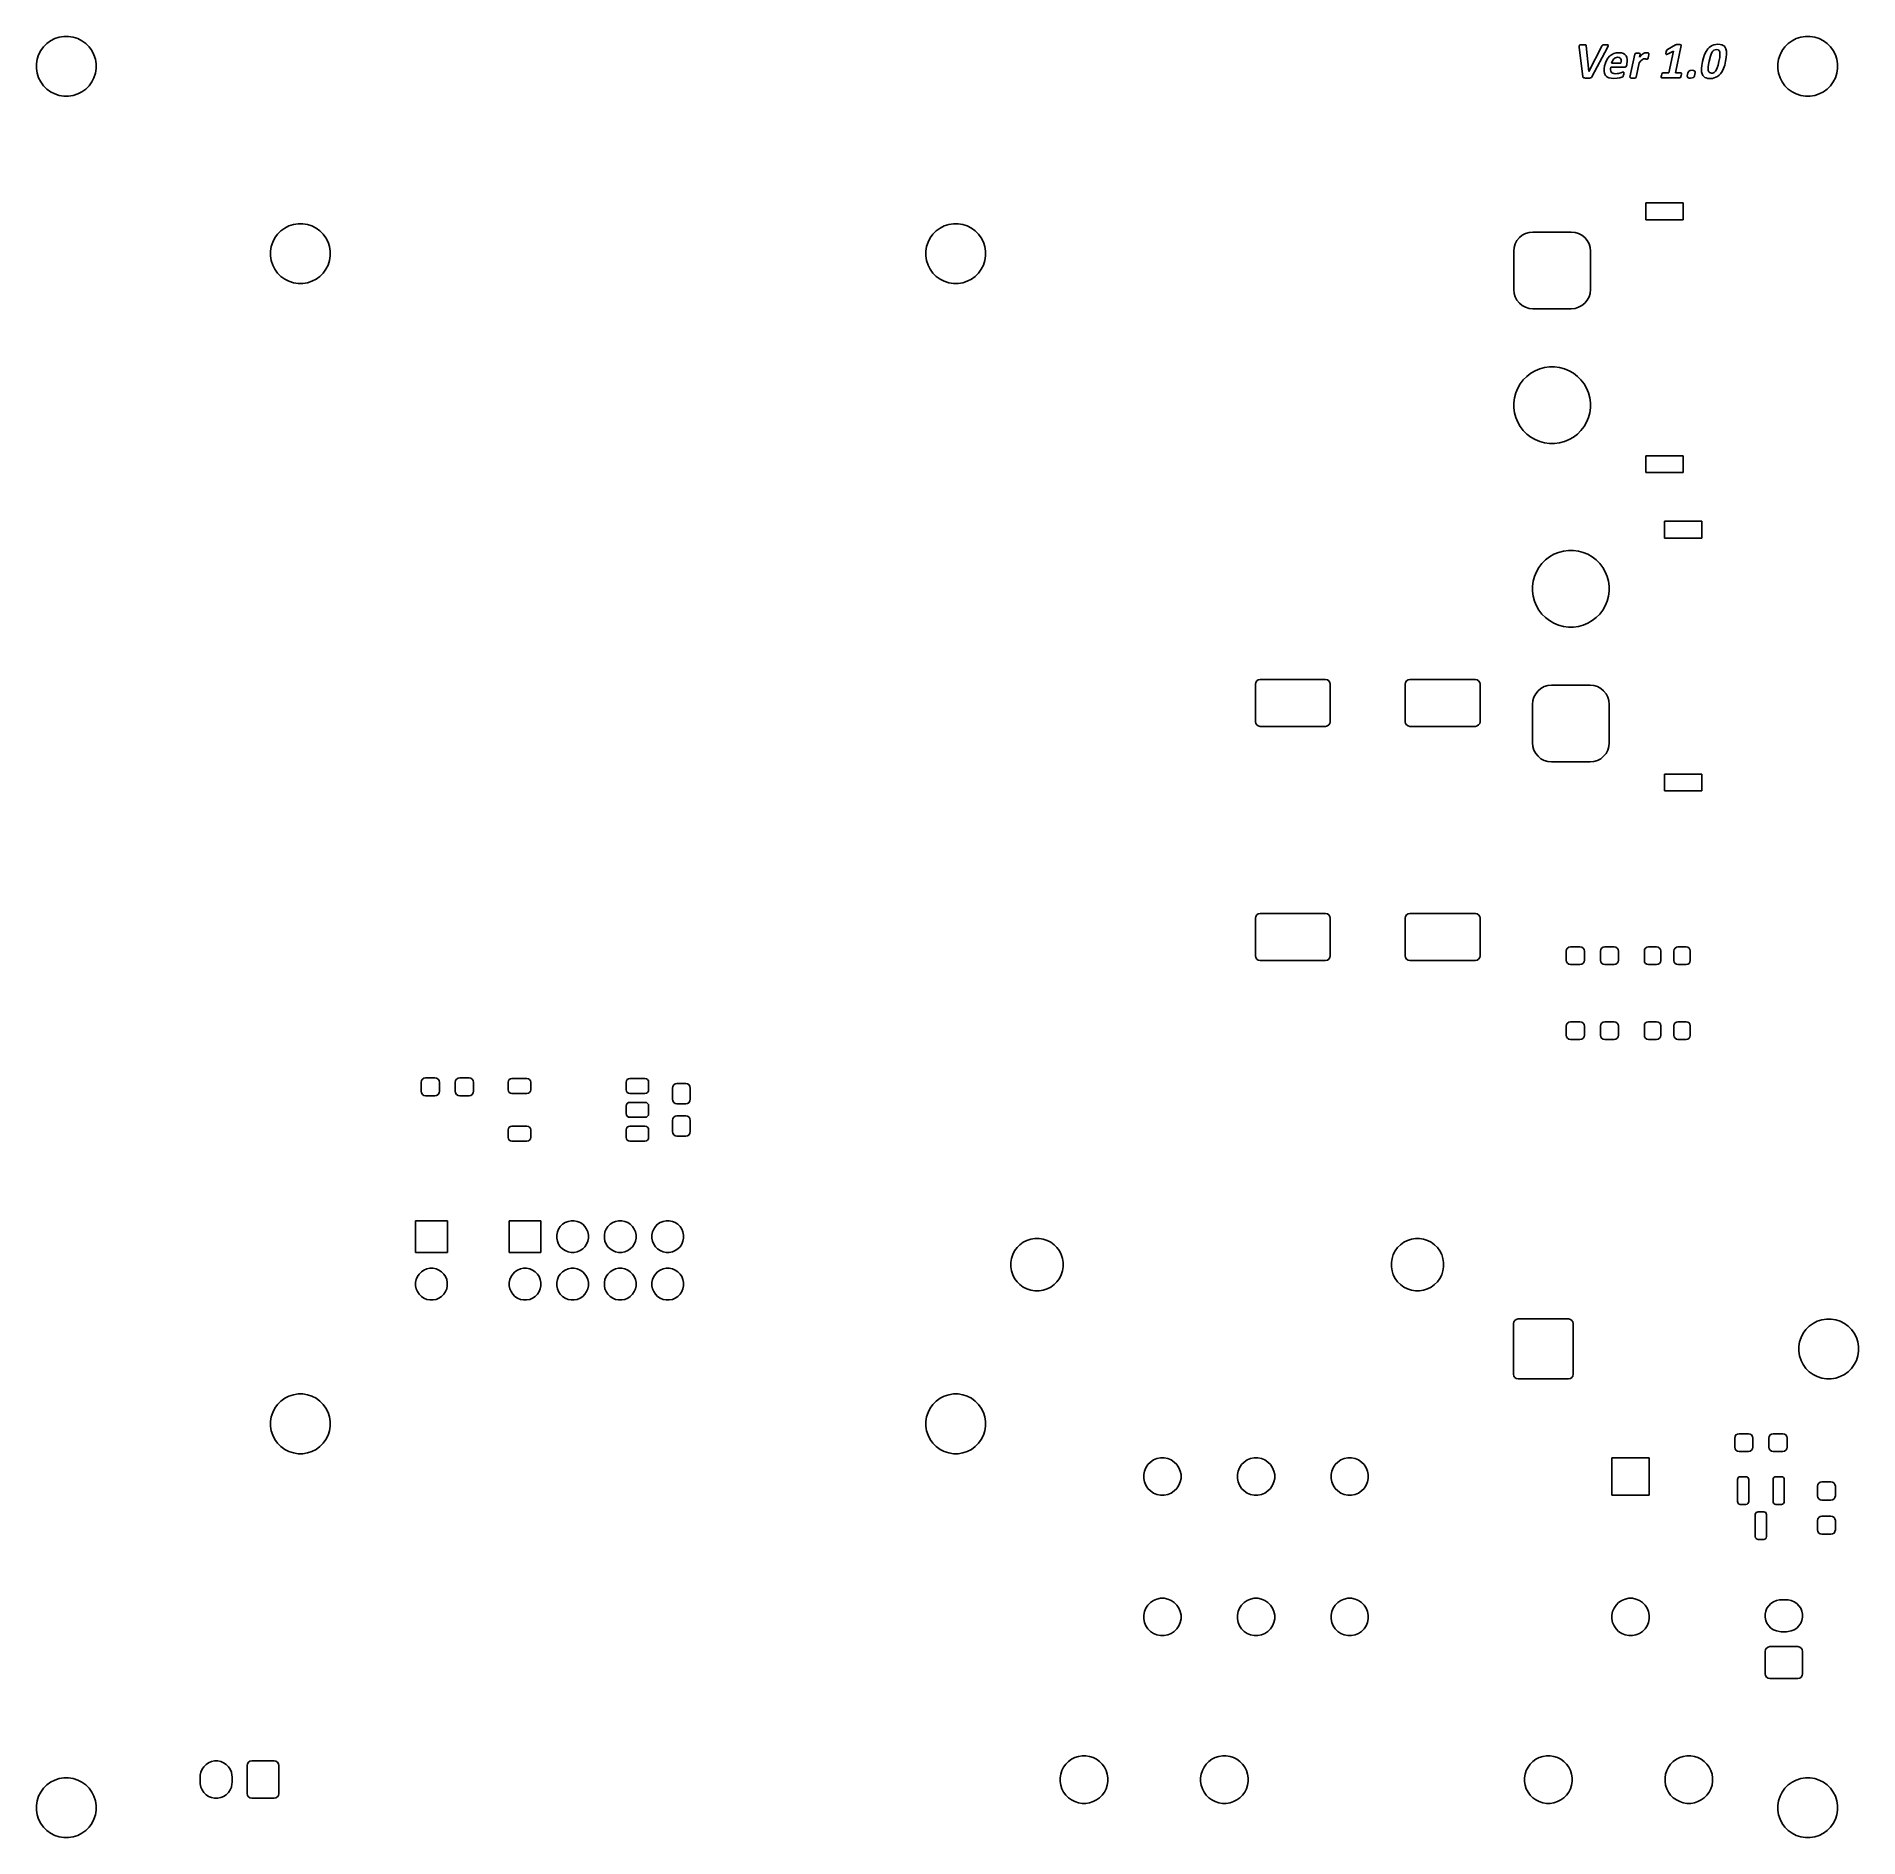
# Model space of a CAD drawing. Extents: x 1.9 to 99.2, y -98.1 to -1.9.
import ezdxf

# ---------------------------------------------------------------- set-up
doc = ezdxf.new("R2010")
doc.units = 0
doc.layers.add('BLACK', color=7, linetype='CONTINUOUS')

msp = doc.modelspace()

# ---------------------------------------------------------------- linework, layer by layer
at = {"layer": 'BLACK', "linetype": 'CONTINUOUS'}
for p, q in [((2.887707, -2.021793), (3.126487, -1.944208)), ((3.126487, -1.944208), (3.374465, -1.904932)), ((3.374465, -1.904932), (3.625535, -1.904932)), ((3.625535, -1.904932), (3.873513, -1.944208)), ((3.873513, -1.944208), (4.112293, -2.021793)), ((95.887707, -2.021793), (96.126487, -1.944208)), ((96.126487, -1.944208), (96.374465, -1.904932)), ((96.374465, -1.904932), (96.625535, -1.904932)), ((96.625535, -1.904932), (96.873513, -1.944208)), ((96.873513, -1.944208), (97.112293, -2.021793)), ((1.944208, -3.126487), (2.021793, -2.887707)), ((2.021793, -2.887707), (2.135776, -2.664002)), ((2.135776, -2.664002), (2.28335, -2.460883)), ((2.28335, -2.460883), (2.460883, -2.28335)), ((2.460883, -2.28335), (2.664002, -2.135776)), ((2.664002, -2.135776), (2.887707, -2.021793)), ((4.112293, -2.021793), (4.335998, -2.135776)), ((4.335998, -2.135776), (4.539117, -2.28335)), ((4.539117, -2.28335), (4.71665, -2.460883)), ((4.71665, -2.460883), (4.864224, -2.664002)), ((4.864224, -2.664002), (4.978207, -2.887707)), ((4.978207, -2.887707), (5.055792, -3.126487)), ((84.298224, -2.409933), (84.305407, -2.384357)), ((84.301399, -2.487725), (84.298224, -2.409933)), ((84.490687, -4.052711), (84.301399, -2.487725)), ((84.305407, -2.384357), (84.320572, -2.366946)), ((84.320572, -2.366946), (84.343444, -2.356003)), ((84.343444, -2.356003), (84.381022, -2.349239)), ((84.381022, -2.349239), (84.493984, -2.345819)), ((84.493984, -2.345819), (84.589605, -2.348628)), ((84.589605, -2.348628), (84.64114, -2.358154)), ((84.64114, -2.358154), (84.662878, -2.378548)), ((84.662878, -2.378548), (84.669961, -2.41262)), ((84.669961, -2.41262), (84.807714, -3.774396)), ((84.809057, -3.774396), (85.503684, -2.419459)), ((85.81375, -2.490411), (84.97209, -4.056863)), ((85.503684, -2.419459), (85.524811, -2.381967)), ((85.524811, -2.381967), (85.556929, -2.359497)), ((85.556929, -2.359497), (85.614692, -2.348628)), ((85.614692, -2.348628), (85.714099, -2.345819)), ((85.714099, -2.345819), (85.808743, -2.349972)), ((85.808743, -2.349972), (85.837835, -2.357776)), ((85.850265, -2.414085), (85.81375, -2.490411)), ((85.837835, -2.357776), (85.851486, -2.369755)), ((85.8559, -2.387103), (85.850265, -2.414085)), ((85.851486, -2.369755), (85.8559, -2.387103)), ((85.921706, -2.962411), (86.025958, -2.882097)), ((86.025958, -2.882097), (86.142379, -2.823558)), ((86.142379, -2.823558), (86.26878, -2.787865)), ((86.26878, -2.787865), (86.406894, -2.775687)), ((86.406894, -2.775687), (86.548692, -2.787964)), ((86.548692, -2.787964), (86.653335, -2.82075)), ((86.653335, -2.82075), (86.739929, -2.875425)), ((86.739929, -2.875425), (86.801713, -2.94568)), ((87.007365, -4.073105), (87.260889, -2.853845)), ((87.260889, -2.853845), (87.272491, -2.829909)), ((87.272491, -2.829909), (87.30009, -2.812812)), ((87.30009, -2.812812), (87.346985, -2.802554)), ((87.346985, -2.802554), (87.416594, -2.799134)), ((87.416594, -2.799134), (87.486692, -2.802554)), ((87.486692, -2.802554), (87.527969, -2.812812)), ((87.548241, -2.853845), (87.516612, -3.005519)), ((87.516612, -3.005519), (87.62823, -2.892679)), ((87.527969, -2.812812), (87.546409, -2.829909)), ((87.546409, -2.829909), (87.548241, -2.853845)), ((87.62823, -2.892679), (87.721775, -2.822215)), ((87.721775, -2.822215), (87.804085, -2.785945)), ((87.804085, -2.785945), (87.881144, -2.775687)), ((87.881144, -2.775687), (87.918025, -2.777763)), ((87.918025, -2.777763), (87.957958, -2.78448)), ((87.957958, -2.78448), (87.993129, -2.795348)), ((87.993129, -2.795348), (88.014012, -2.808293)), ((88.01792, -2.888405), (88.003265, -2.96583)), ((88.014012, -2.808293), (88.021584, -2.823192)), ((88.022805, -2.845662), (88.01792, -2.888405)), ((88.021584, -2.823192), (88.022805, -2.845662)), ((88.927725, -2.816109), (88.940547, -2.735753)), ((88.934685, -2.856287), (88.927725, -2.816109)), ((88.945818, -2.86394), (88.934685, -2.856287)), ((88.940547, -2.735753), (88.952882, -2.681898)), ((88.96375, -2.864469), (88.945818, -2.86394)), ((88.952882, -2.681898), (88.967048, -2.645872)), ((89.017728, -2.846029), (88.96375, -2.864469)), ((88.967048, -2.645872), (88.986953, -2.621325)), ((88.986953, -2.621325), (89.016629, -2.600809)), ((89.016629, -2.600809), (89.439169, -2.355711)), ((89.328283, -2.689713), (89.017728, -2.846029)), ((89.087826, -3.846448), (89.328283, -2.689713)), ((89.742519, -2.380502), (89.437826, -3.846448)), ((89.439169, -2.355711), (89.457609, -2.346919)), ((89.457609, -2.346919), (89.48472, -2.341423)), ((89.48472, -2.341423), (89.527463, -2.338736)), ((89.527463, -2.338736), (89.595118, -2.338004)), ((89.595118, -2.338004), (89.676817, -2.34008)), ((89.676817, -2.34008), (89.722857, -2.346919)), ((89.722857, -2.346919), (89.74142, -2.359986)), ((89.74142, -2.359986), (89.742519, -2.380502)), ((90.929567, -3.039548), (90.991699, -2.862271)), ((90.991699, -2.862271), (91.070888, -2.700694)), ((91.070888, -2.700694), (91.161814, -2.570889)), ((91.161814, -2.570889), (91.233314, -2.496325)), ((91.233314, -2.496325), (91.311358, -2.435205)), ((91.344989, -2.842666), (91.304696, -2.952763)), ((91.311358, -2.435205), (91.396531, -2.386608)), ((91.387128, -2.7592), (91.344989, -2.842666)), ((91.438346, -2.689356), (91.387128, -2.7592)), ((91.396531, -2.386608), (91.488133, -2.351601)), ((91.492885, -2.642575), (91.438346, -2.689356)), ((91.488133, -2.351601), (91.590193, -2.329906)), ((91.556306, -2.613705), (91.492885, -2.642575)), ((91.631249, -2.60374), (91.556306, -2.613705)), ((91.590193, -2.329906), (91.704521, -2.322372)), ((91.711605, -2.616074), (91.631249, -2.60374)), ((91.704521, -2.322372), (91.821863, -2.330274)), ((91.743563, -2.632534), (91.711605, -2.616074)), ((91.769734, -2.657595), (91.743563, -2.632534)), ((91.78921, -2.690377), (91.769734, -2.657595)), ((91.803562, -2.735997), (91.78921, -2.690377)), ((91.799288, -3.022983), (91.813332, -2.856043)), ((91.813332, -2.856043), (91.803562, -2.735997)), ((91.821863, -2.330274), (91.914145, -2.351789)), ((91.914145, -2.351789), (91.986256, -2.384532)), ((91.986256, -2.384532), (92.048901, -2.431928)), ((92.048901, -2.431928), (92.097893, -2.490968)), ((92.097893, -2.490968), (92.134267, -2.563318)), ((92.134267, -2.563318), (92.164412, -2.687349)), ((92.169804, -2.848593), (92.153365, -3.021825)), ((92.164412, -2.687349), (92.169804, -2.848593)), ((94.944208, -3.126487), (95.021793, -2.887707)), ((95.021793, -2.887707), (95.135776, -2.664002)), ((95.135776, -2.664002), (95.28335, -2.460883)), ((95.28335, -2.460883), (95.460883, -2.28335)), ((95.460883, -2.28335), (95.664002, -2.135776)), ((95.664002, -2.135776), (95.887707, -2.021793)), ((97.112293, -2.021793), (97.335998, -2.135776)), ((97.335998, -2.135776), (97.539117, -2.28335)), ((97.539117, -2.28335), (97.71665, -2.460883)), ((97.71665, -2.460883), (97.864224, -2.664002)), ((97.864224, -2.664002), (97.978207, -2.887707)), ((97.978207, -2.887707), (98.055792, -3.126487)), ((1.904932, -3.374465), (1.944208, -3.126487)), ((1.904932, -3.625535), (1.904932, -3.374465)), ((1.944208, -3.873513), (1.904932, -3.625535)), ((2.021793, -4.112293), (1.944208, -3.873513)), ((5.055792, -3.873513), (4.978207, -4.112293)), ((5.055792, -3.126487), (5.095068, -3.374465)), ((5.095068, -3.625535), (5.055792, -3.873513)), ((5.095068, -3.374465), (5.095068, -3.625535)), ((84.807714, -3.774396), (84.809057, -3.774396)), ((85.629056, -3.643268), (85.652916, -3.477152)), ((85.630324, -3.775251), (85.629056, -3.643268)), ((85.645223, -3.857903), (85.630324, -3.775251)), ((85.670696, -3.927361), (85.645223, -3.857903)), ((85.652916, -3.477152), (85.693373, -3.330607)), ((85.693373, -3.330607), (85.696203, -3.320355)), ((85.696203, -3.320355), (85.755376, -3.183939)), ((85.755376, -3.183939), (85.832306, -3.061852)), ((85.832306, -3.061852), (85.921706, -2.962411)), ((85.968713, -3.626637), (85.968356, -3.692452)), ((85.968356, -3.692452), (85.97982, -3.752957)), ((85.979958, -3.549448), (85.968713, -3.626637)), ((85.97982, -3.752957), (86.003161, -3.801507)), ((86.705603, -3.549448), (85.979958, -3.549448)), ((86.003161, -3.801507), (86.039237, -3.840427)), ((86.070205, -3.208729), (86.025509, -3.330607)), ((86.025509, -3.330607), (86.527916, -3.330607)), ((86.039237, -3.840427), (86.090355, -3.869895)), ((86.102152, -3.154774), (86.070205, -3.208729)), ((86.090355, -3.869895), (86.151866, -3.886944)), ((86.13896, -3.109567), (86.102152, -3.154774)), ((86.182227, -3.071858), (86.13896, -3.109567)), ((86.151866, -3.886944), (86.234703, -3.893342)), ((86.23165, -3.042766), (86.182227, -3.071858)), ((86.286458, -3.024322), (86.23165, -3.042766)), ((86.234703, -3.893342), (86.320394, -3.889821)), ((86.348398, -3.017976), (86.286458, -3.024322)), ((86.320394, -3.889821), (86.392362, -3.880031)), ((86.428216, -3.028539), (86.348398, -3.017976)), ((86.392362, -3.880031), (86.514117, -3.850355)), ((86.482691, -3.056697), (86.428216, -3.028539)), ((86.518879, -3.101385), (86.482691, -3.056697)), ((86.514117, -3.850355), (86.601067, -3.820802)), ((86.538246, -3.15851), (86.518879, -3.101385)), ((86.527916, -3.330607), (86.542647, -3.233007)), ((86.542647, -3.233007), (86.538246, -3.15851)), ((86.601067, -3.820802), (86.656022, -3.807369)), ((86.656022, -3.807369), (86.675073, -3.812254)), ((86.684842, -3.864644), (86.674951, -3.921796)), ((86.675073, -3.812254), (86.684842, -3.829473)), ((86.684842, -3.829473), (86.684842, -3.864644)), ((86.750448, -3.541815), (86.705603, -3.549448)), ((86.787424, -3.519406), (86.750448, -3.541815)), ((86.814862, -3.483289), (86.787424, -3.519406)), ((86.801713, -2.94568), (86.842168, -3.0311)), ((86.834075, -3.426594), (86.814862, -3.483289)), ((86.845432, -3.372006), (86.834075, -3.426594)), ((86.842168, -3.0311), (86.862651, -3.134602)), ((86.863299, -3.245858), (86.845432, -3.372006)), ((86.862651, -3.134602), (86.863299, -3.245858)), ((87.502201, -3.313143), (87.344176, -4.073105)), ((87.593426, -3.210928), (87.502201, -3.313143)), ((87.670118, -3.144494), (87.593426, -3.210928)), ((87.735819, -3.107857), (87.670118, -3.144494)), ((87.794438, -3.096133), (87.735819, -3.107857)), ((87.837547, -3.100896), (87.794438, -3.096133)), ((87.872107, -3.111154), (87.837547, -3.100896)), ((87.900073, -3.121413), (87.872107, -3.111154)), ((87.923154, -3.126175), (87.900073, -3.121413)), ((87.946601, -3.119337), (87.923154, -3.126175)), ((87.965652, -3.09479), (87.946601, -3.119337)), ((87.983848, -3.045942), (87.965652, -3.09479)), ((88.003265, -2.96583), (87.983848, -3.045942)), ((88.701556, -3.919965), (88.721095, -3.877466)), ((88.721095, -3.877466), (88.742711, -3.853897)), ((88.742711, -3.853897), (88.765669, -3.846448)), ((88.765669, -3.846448), (89.087826, -3.846448)), ((89.437826, -3.846448), (89.719926, -3.846448)), ((89.719926, -3.846448), (89.740321, -3.853897)), ((89.740321, -3.853897), (89.752777, -3.877466)), ((89.752777, -3.877466), (89.754609, -3.919965)), ((90.080062, -3.929368), (90.103586, -3.845275)), ((90.103586, -3.845275), (90.130434, -3.790603)), ((90.130434, -3.790603), (90.159319, -3.757299)), ((90.159319, -3.757299), (90.221632, -3.726039)), ((90.221632, -3.726039), (90.325526, -3.713579)), ((90.325526, -3.713579), (90.398425, -3.71977)), ((90.398425, -3.71977), (90.443681, -3.735123)), ((90.443681, -3.735123), (90.470118, -3.756688)), ((90.470118, -3.756688), (90.484632, -3.787696)), ((90.489373, -3.839158), (90.478667, -3.921186)), ((90.484632, -3.787696), (90.489373, -3.839158)), ((90.826346, -3.625163), (90.842311, -3.451829)), ((90.827326, -3.651427), (90.826346, -3.625163)), ((90.832359, -3.78632), (90.827326, -3.651427)), ((90.862616, -3.910439), (90.832359, -3.78632)), ((90.842311, -3.451829), (90.878248, -3.243656)), ((90.878248, -3.243656), (90.929567, -3.039548)), ((91.186482, -3.534183), (91.1826, -3.651427)), ((91.1826, -3.651427), (91.191856, -3.730554)), ((91.203168, -3.403143), (91.186482, -3.534183)), ((91.191856, -3.730554), (91.216291, -3.79494)), ((91.236674, -3.222651), (91.203168, -3.403143)), ((91.216291, -3.79494), (91.251451, -3.83277)), ((91.304696, -2.952763), (91.236674, -3.222651)), ((91.251451, -3.83277), (91.2993, -3.854203)), ((91.2993, -3.854203), (91.364413, -3.862079)), ((91.364413, -3.862079), (91.414953, -3.857724)), ((91.414953, -3.857724), (91.460034, -3.845104)), ((91.460034, -3.845104), (91.501653, -3.823991)), ((91.501653, -3.823991), (91.540757, -3.793935)), ((91.540757, -3.793935), (91.575623, -3.756395)), ((91.575623, -3.756395), (91.608778, -3.708084)), ((91.608778, -3.708084), (91.666542, -3.588039)), ((91.666542, -3.588039), (91.715879, -3.434043)), ((91.715879, -3.434043), (91.759965, -3.244511)), ((91.759965, -3.244511), (91.799288, -3.022983)), ((91.925833, -3.77302), (91.834947, -3.902868)), ((92.00433, -3.612096), (91.925833, -3.77302)), ((92.065798, -3.435248), (92.00433, -3.612096)), ((92.11717, -3.229979), (92.065798, -3.435248)), ((92.153365, -3.021825), (92.11717, -3.229979)), ((94.904932, -3.374465), (94.944208, -3.126487)), ((94.904932, -3.625535), (94.904932, -3.374465)), ((94.944208, -3.873513), (94.904932, -3.625535)), ((95.021793, -4.112293), (94.944208, -3.873513)), ((98.055792, -3.873513), (97.978207, -4.112293)), ((98.055792, -3.126487), (98.095068, -3.374465)), ((98.095068, -3.625535), (98.055792, -3.873513)), ((98.095068, -3.374465), (98.095068, -3.625535)), ((2.135776, -4.335998), (2.021793, -4.112293)), ((2.28335, -4.539117), (2.135776, -4.335998)), ((2.460883, -4.71665), (2.28335, -4.539117)), ((2.664002, -4.864224), (2.460883, -4.71665)), ((2.887707, -4.978207), (2.664002, -4.864224)), ((4.335998, -4.864224), (4.112293, -4.978207)), ((4.539117, -4.71665), (4.335998, -4.864224)), ((4.71665, -4.539117), (4.539117, -4.71665)), ((4.864224, -4.335998), (4.71665, -4.539117)), ((4.978207, -4.112293), (4.864224, -4.335998)), ((84.495816, -4.082142), (84.490687, -4.052711)), ((84.509127, -4.101926), (84.495816, -4.082142)), ((84.534406, -4.115603), (84.509127, -4.101926)), ((84.57605, -4.123663), (84.534406, -4.115603)), ((84.640163, -4.127083), (84.57605, -4.123663)), ((84.731632, -4.127815), (84.640163, -4.127083)), ((84.840198, -4.125739), (84.731632, -4.127815)), ((84.907609, -4.116214), (84.840198, -4.125739)), ((84.946933, -4.094476), (84.907609, -4.116214)), ((84.97209, -4.056863), (84.946933, -4.094476)), ((85.706039, -3.985788), (85.670696, -3.927361)), ((85.752384, -4.035855), (85.706039, -3.985788)), ((85.80982, -4.077283), (85.752384, -4.035855)), ((85.880062, -4.11023), (85.80982, -4.077283)), ((85.997999, -4.140203), (85.880062, -4.11023)), ((86.150195, -4.151263), (85.997999, -4.140203)), ((86.318356, -4.139783), (86.150195, -4.151263)), ((86.461482, -4.113039), (86.318356, -4.139783)), ((86.566873, -4.081409), (86.461482, -4.113039)), ((86.61963, -4.055642), (86.566873, -4.081409)), ((86.637826, -4.035614), (86.61963, -4.055642)), ((86.651259, -4.01009), (86.637826, -4.035614)), ((86.662861, -3.973576), (86.651259, -4.01009)), ((86.674951, -3.921796), (86.662861, -3.973576)), ((87.010418, -4.097041), (87.007365, -4.073105)), ((87.034232, -4.114138), (87.010418, -4.097041)), ((87.083569, -4.124396), (87.034232, -4.114138)), ((87.164413, -4.127815), (87.083569, -4.124396)), ((87.246479, -4.124396), (87.164413, -4.127815)), ((87.30009, -4.114138), (87.246479, -4.124396)), ((87.331109, -4.097041), (87.30009, -4.114138)), ((87.344176, -4.073105), (87.331109, -4.097041)), ((88.6753, -4.049291), (88.684581, -3.9853)), ((88.677986, -4.091057), (88.6753, -4.049291)), ((88.690076, -4.113283), (88.677986, -4.091057)), ((88.684581, -3.9853), (88.701556, -3.919965)), ((88.708761, -4.12), (88.690076, -4.113283)), ((89.662896, -4.12), (88.708761, -4.12)), ((89.685732, -4.113283), (89.662896, -4.12)), ((89.707103, -4.091057), (89.685732, -4.113283)), ((89.727131, -4.049291), (89.707103, -4.091057)), ((89.744351, -3.9853), (89.727131, -4.049291)), ((89.754609, -3.919965), (89.744351, -3.9853)), ((90.069511, -4.010436), (90.080062, -3.929368)), ((90.074295, -4.061585), (90.069511, -4.010436)), ((90.088855, -4.092644), (90.074295, -4.061585)), ((90.115313, -4.114093), (90.088855, -4.092644)), ((90.160965, -4.129429), (90.115313, -4.114093)), ((90.234912, -4.135631), (90.160965, -4.129429)), ((90.33771, -4.123202), (90.234912, -4.135631)), ((90.399776, -4.091912), (90.33771, -4.123202)), ((90.428627, -4.05865), (90.399776, -4.091912)), ((90.455349, -4.004355), (90.428627, -4.05865)), ((90.478667, -3.921186), (90.455349, -4.004355)), ((90.898861, -3.982769), (90.862616, -3.910439)), ((90.947582, -4.041808), (90.898861, -3.982769)), ((91.009773, -4.089225), (90.947582, -4.041808)), ((91.081488, -4.121878), (91.009773, -4.089225)), ((91.17354, -4.143363), (91.081488, -4.121878)), ((91.290896, -4.151263), (91.17354, -4.143363)), ((91.406219, -4.143719), (91.290896, -4.151263)), ((91.5087, -4.122042), (91.406219, -4.143719)), ((91.60023, -4.087149), (91.5087, -4.122042)), ((91.685487, -4.038478), (91.60023, -4.087149)), ((91.763528, -3.977353), (91.685487, -4.038478)), ((91.834947, -3.902868), (91.763528, -3.977353)), ((95.135776, -4.335998), (95.021793, -4.112293)), ((95.28335, -4.539117), (95.135776, -4.335998)), ((95.460883, -4.71665), (95.28335, -4.539117)), ((95.664002, -4.864224), (95.460883, -4.71665)), ((95.887707, -4.978207), (95.664002, -4.864224)), ((97.335998, -4.864224), (97.112293, -4.978207)), ((97.539117, -4.71665), (97.335998, -4.864224)), ((97.71665, -4.539117), (97.539117, -4.71665)), ((97.864224, -4.335998), (97.71665, -4.539117)), ((97.978207, -4.112293), (97.864224, -4.335998)), ((3.126487, -5.055792), (2.887707, -4.978207)), ((3.374465, -5.095068), (3.126487, -5.055792)), ((3.625535, -5.095068), (3.374465, -5.095068)), ((3.873513, -5.055792), (3.625535, -5.095068)), ((4.112293, -4.978207), (3.873513, -5.055792)), ((96.126487, -5.055792), (95.887707, -4.978207)), ((96.374465, -5.095068), (96.126487, -5.055792)), ((96.625535, -5.095068), (96.374465, -5.095068)), ((96.873513, -5.055792), (96.625535, -5.095068)), ((97.112293, -4.978207), (96.873513, -5.055792)), ((87.85, -11.7), (87.85, -10.8)), ((87.85, -10.8), (89.85, -10.8)), ((89.85, -10.8), (89.85, -11.7)), ((14.635776, -12.664007), (14.78335, -12.460888)), ((14.78335, -12.460888), (14.960883, -12.283355)), ((14.960883, -12.283355), (15.164002, -12.135781)), ((15.164002, -12.135781), (15.387707, -12.021798)), ((15.387707, -12.021798), (15.626487, -11.944213)), ((15.626487, -11.944213), (15.874465, -11.904937)), ((15.874465, -11.904937), (16.125535, -11.904937)), ((16.125535, -11.904937), (16.373513, -11.944213)), ((16.373513, -11.944213), (16.612293, -12.021798)), ((16.612293, -12.021798), (16.835998, -12.135781)), ((16.835998, -12.135781), (17.039117, -12.283355)), ((17.039117, -12.283355), (17.21665, -12.460888)), ((17.21665, -12.460888), (17.364224, -12.664007)), ((49.635776, -12.664007), (49.78335, -12.460888)), ((49.78335, -12.460888), (49.960883, -12.283355)), ((49.960883, -12.283355), (50.164002, -12.135781)), ((50.164002, -12.135781), (50.387707, -12.021798)), ((50.387707, -12.021798), (50.626487, -11.944213)), ((50.626487, -11.944213), (50.874465, -11.904937)), ((50.874465, -11.904937), (51.125535, -11.904937)), ((51.125535, -11.904937), (51.373513, -11.944213)), ((51.373513, -11.944213), (51.612293, -12.021798)), ((51.612293, -12.021798), (51.835998, -12.135781)), ((51.835998, -12.135781), (52.039117, -12.283355)), ((52.039117, -12.283355), (52.21665, -12.460888)), ((52.21665, -12.460888), (52.364224, -12.664007)), ((80.972744, -12.805541), (81.100216, -12.650216)), ((81.100216, -12.650216), (81.255541, -12.522744)), ((81.255541, -12.522744), (81.432749, -12.428023)), ((81.432749, -12.428023), (81.625032, -12.369695)), ((81.625032, -12.369695), (81.825, -12.35)), ((81.825, -12.35), (83.875, -12.35)), ((83.875, -12.35), (84.074968, -12.369695)), ((84.074968, -12.369695), (84.267251, -12.428023)), ((84.267251, -12.428023), (84.444459, -12.522744)), ((84.444459, -12.522744), (84.599784, -12.650216)), ((84.599784, -12.650216), (84.727256, -12.805541)), ((89.85, -11.7), (87.85, -11.7)), ((14.404932, -13.37447), (14.444208, -13.126492)), ((14.404932, -13.62554), (14.404932, -13.37447)), ((14.444208, -13.126492), (14.521793, -12.887712)), ((14.521793, -12.887712), (14.635776, -12.664007)), ((17.364224, -12.664007), (17.478207, -12.887712)), ((17.478207, -12.887712), (17.555792, -13.126492)), ((17.555792, -13.126492), (17.595068, -13.37447)), ((17.595068, -13.37447), (17.595068, -13.62554)), ((49.404932, -13.37447), (49.444208, -13.126492)), ((49.404932, -13.62554), (49.404932, -13.37447)), ((49.444208, -13.126492), (49.521793, -12.887712)), ((49.521793, -12.887712), (49.635776, -12.664007)), ((52.364224, -12.664007), (52.478207, -12.887712)), ((52.478207, -12.887712), (52.555792, -13.126492)), ((52.555792, -13.126492), (52.595068, -13.37447)), ((52.595068, -13.37447), (52.595068, -13.62554)), ((80.8, -13.375), (80.819695, -13.175032)), ((80.8, -15.425), (80.8, -13.375)), ((80.819695, -13.175032), (80.878023, -12.982749)), ((80.878023, -12.982749), (80.972744, -12.805541)), ((84.727256, -12.805541), (84.821977, -12.982749)), ((84.821977, -12.982749), (84.880305, -13.175032)), ((84.880305, -13.175032), (84.9, -13.375)), ((84.9, -13.375), (84.9, -15.425)), ((14.444208, -13.873518), (14.404932, -13.62554)), ((14.521793, -14.112298), (14.444208, -13.873518)), ((14.635776, -14.336003), (14.521793, -14.112298)), ((14.78335, -14.539122), (14.635776, -14.336003)), ((14.960883, -14.716655), (14.78335, -14.539122)), ((17.21665, -14.539122), (17.039117, -14.716655)), ((17.364224, -14.336003), (17.21665, -14.539122)), ((17.478207, -14.112298), (17.364224, -14.336003)), ((17.555792, -13.873518), (17.478207, -14.112298)), ((17.595068, -13.62554), (17.555792, -13.873518)), ((49.444208, -13.873518), (49.404932, -13.62554)), ((49.521793, -14.112298), (49.444208, -13.873518)), ((49.635776, -14.336003), (49.521793, -14.112298)), ((49.78335, -14.539122), (49.635776, -14.336003)), ((49.960883, -14.716655), (49.78335, -14.539122)), ((52.21665, -14.539122), (52.039117, -14.716655)), ((52.364224, -14.336003), (52.21665, -14.539122)), ((52.478207, -14.112298), (52.364224, -14.336003)), ((52.555792, -13.873518), (52.478207, -14.112298)), ((52.595068, -13.62554), (52.555792, -13.873518)), ((15.164002, -14.864229), (14.960883, -14.716655)), ((15.387707, -14.978212), (15.164002, -14.864229)), ((15.626487, -15.055797), (15.387707, -14.978212)), ((15.874465, -15.095073), (15.626487, -15.055797)), ((16.125535, -15.095073), (15.874465, -15.095073)), ((16.373513, -15.055797), (16.125535, -15.095073)), ((16.612293, -14.978212), (16.373513, -15.055797)), ((16.835998, -14.864229), (16.612293, -14.978212)), ((17.039117, -14.716655), (16.835998, -14.864229)), ((50.164002, -14.864229), (49.960883, -14.716655)), ((50.387707, -14.978212), (50.164002, -14.864229)), ((50.626487, -15.055797), (50.387707, -14.978212)), ((50.874465, -15.095073), (50.626487, -15.055797)), ((51.125535, -15.095073), (50.874465, -15.095073)), ((51.373513, -15.055797), (51.125535, -15.095073)), ((51.612293, -14.978212), (51.373513, -15.055797)), ((51.835998, -14.864229), (51.612293, -14.978212)), ((52.039117, -14.716655), (51.835998, -14.864229)), ((80.819695, -15.624968), (80.8, -15.425)), ((84.9, -15.425), (84.880305, -15.624968)), ((80.878023, -15.817251), (80.819695, -15.624968)), ((80.972744, -15.994459), (80.878023, -15.817251)), ((81.100216, -16.149784), (80.972744, -15.994459)), ((81.255541, -16.277256), (81.100216, -16.149784)), ((81.432749, -16.371977), (81.255541, -16.277256)), ((81.625032, -16.430305), (81.432749, -16.371977)), ((81.825, -16.45), (81.625032, -16.430305)), ((83.875, -16.45), (81.825, -16.45)), ((84.074968, -16.430305), (83.875, -16.45)), ((84.267251, -16.371977), (84.074968, -16.430305)), ((84.444459, -16.277256), (84.267251, -16.371977)), ((84.599784, -16.149784), (84.444459, -16.277256)), ((84.727256, -15.994459), (84.599784, -16.149784)), ((84.821977, -15.817251), (84.727256, -15.994459)), ((84.880305, -15.624968), (84.821977, -15.817251)), ((81.145487, -20.461081), (81.308728, -20.248341)), ((81.308728, -20.248341), (81.498341, -20.058728)), ((81.498341, -20.058728), (81.711081, -19.895487)), ((81.711081, -19.895487), (81.943308, -19.761411)), ((81.943308, -19.761411), (82.191049, -19.658793)), ((82.191049, -19.658793), (82.450065, -19.58939)), ((82.450065, -19.58939), (82.715924, -19.554389)), ((82.715924, -19.554389), (82.984076, -19.554389)), ((82.984076, -19.554389), (83.249935, -19.58939)), ((83.249935, -19.58939), (83.508951, -19.658793)), ((83.508951, -19.658793), (83.756692, -19.761411)), ((83.756692, -19.761411), (83.988919, -19.895487)), ((83.988919, -19.895487), (84.201659, -20.058728)), ((84.201659, -20.058728), (84.391272, -20.248341)), ((84.391272, -20.248341), (84.554513, -20.461081)), ((80.804389, -21.465924), (80.83939, -21.200065)), ((80.83939, -21.200065), (80.908793, -20.941049)), ((80.908793, -20.941049), (81.011411, -20.693308)), ((81.011411, -20.693308), (81.145487, -20.461081)), ((84.554513, -20.461081), (84.688589, -20.693308)), ((84.688589, -20.693308), (84.791207, -20.941049)), ((84.791207, -20.941049), (84.86061, -21.200065)), ((84.86061, -21.200065), (84.895611, -21.465924)), ((80.804389, -21.734076), (80.804389, -21.465924)), ((80.83939, -21.999935), (80.804389, -21.734076)), ((80.908793, -22.258951), (80.83939, -21.999935)), ((81.011411, -22.506692), (80.908793, -22.258951)), ((84.791207, -22.258951), (84.688589, -22.506692)), ((84.86061, -21.999935), (84.791207, -22.258951)), ((84.895611, -21.734076), (84.86061, -21.999935)), ((84.895611, -21.465924), (84.895611, -21.734076)), ((81.145487, -22.738919), (81.011411, -22.506692)), ((81.308728, -22.951659), (81.145487, -22.738919)), ((81.498341, -23.141272), (81.308728, -22.951659)), ((81.711081, -23.304513), (81.498341, -23.141272)), ((81.943308, -23.438589), (81.711081, -23.304513)), ((83.988919, -23.304513), (83.756692, -23.438589)), ((84.201659, -23.141272), (83.988919, -23.304513)), ((84.391272, -22.951659), (84.201659, -23.141272)), ((84.554513, -22.738919), (84.391272, -22.951659)), ((84.688589, -22.506692), (84.554513, -22.738919)), ((82.191049, -23.541207), (81.943308, -23.438589)), ((82.450065, -23.61061), (82.191049, -23.541207)), ((82.715924, -23.645611), (82.450065, -23.61061)), ((82.984076, -23.645611), (82.715924, -23.645611)), ((83.249935, -23.61061), (82.984076, -23.645611)), ((83.508951, -23.541207), (83.249935, -23.61061)), ((83.756692, -23.438589), (83.508951, -23.541207)), ((87.85, -25.2), (87.85, -24.3)), ((87.85, -24.3), (89.85, -24.3)), ((89.85, -24.3), (89.85, -25.2)), ((89.85, -25.2), (87.85, -25.2)), ((88.85, -28.7), (88.85, -27.8)), ((88.85, -27.8), (90.85, -27.8)), ((90.85, -27.8), (90.85, -28.7)), ((90.85, -28.7), (88.85, -28.7)), ((82.145487, -30.261081), (82.308728, -30.048341)), ((82.308728, -30.048341), (82.498341, -29.858728)), ((82.498341, -29.858728), (82.711081, -29.695487)), ((82.711081, -29.695487), (82.943308, -29.561411)), ((82.943308, -29.561411), (83.191049, -29.458793)), ((83.191049, -29.458793), (83.450065, -29.38939)), ((83.450065, -29.38939), (83.715924, -29.354389)), ((83.715924, -29.354389), (83.984076, -29.354389)), ((83.984076, -29.354389), (84.249935, -29.38939)), ((84.249935, -29.38939), (84.508951, -29.458793)), ((84.508951, -29.458793), (84.756692, -29.561411)), ((84.756692, -29.561411), (84.988919, -29.695487)), ((84.988919, -29.695487), (85.201659, -29.858728)), ((85.201659, -29.858728), (85.391272, -30.048341)), ((85.391272, -30.048341), (85.554513, -30.261081)), ((81.804389, -31.265924), (81.83939, -31.000065)), ((81.83939, -31.000065), (81.908793, -30.741049)), ((81.908793, -30.741049), (82.011411, -30.493308)), ((82.011411, -30.493308), (82.145487, -30.261081)), ((85.554513, -30.261081), (85.688589, -30.493308)), ((85.688589, -30.493308), (85.791207, -30.741049)), ((85.791207, -30.741049), (85.86061, -31.000065)), ((85.86061, -31.000065), (85.895611, -31.265924)), ((81.804389, -31.534076), (81.804389, -31.265924)), ((81.83939, -31.799935), (81.804389, -31.534076)), ((81.908793, -32.058951), (81.83939, -31.799935)), ((82.011411, -32.306692), (81.908793, -32.058951)), ((85.791207, -32.058951), (85.688589, -32.306692)), ((85.86061, -31.799935), (85.791207, -32.058951)), ((85.895611, -31.534076), (85.86061, -31.799935)), ((85.895611, -31.265924), (85.895611, -31.534076)), ((82.145487, -32.538919), (82.011411, -32.306692)), ((82.308728, -32.751659), (82.145487, -32.538919)), ((82.498341, -32.941272), (82.308728, -32.751659)), ((82.711081, -33.104513), (82.498341, -32.941272)), ((85.201659, -32.941272), (84.988919, -33.104513)), ((85.391272, -32.751659), (85.201659, -32.941272)), ((85.554513, -32.538919), (85.391272, -32.751659)), ((85.688589, -32.306692), (85.554513, -32.538919)), ((82.943308, -33.238589), (82.711081, -33.104513)), ((83.191049, -33.341207), (82.943308, -33.238589)), ((83.450065, -33.41061), (83.191049, -33.341207)), ((83.715924, -33.445611), (83.450065, -33.41061)), ((83.984076, -33.445611), (83.715924, -33.445611)), ((84.249935, -33.41061), (83.984076, -33.445611)), ((84.508951, -33.341207), (84.249935, -33.41061)), ((84.756692, -33.238589), (84.508951, -33.341207)), ((84.988919, -33.104513), (84.756692, -33.238589)), ((67, -36.5), (67.01903, -36.404329)), ((67, -38.5), (67, -36.5)), ((67.01903, -36.404329), (67.073223, -36.323223)), ((67.073223, -36.323223), (67.154329, -36.26903)), ((67.154329, -36.26903), (67.25, -36.25)), ((67.25, -36.25), (70.75, -36.25)), ((70.75, -36.25), (70.845671, -36.26903)), ((70.845671, -36.26903), (70.926777, -36.323223)), ((70.926777, -36.323223), (70.98097, -36.404329)), ((70.98097, -36.404329), (71, -36.5)), ((71, -36.5), (71, -38.5)), ((75, -36.5), (75.01903, -36.404329)), ((75, -38.5), (75, -36.5)), ((75.01903, -36.404329), (75.073223, -36.323223)), ((75.073223, -36.323223), (75.154329, -36.26903)), ((75.154329, -36.26903), (75.25, -36.25)), ((75.25, -36.25), (78.75, -36.25)), ((78.75, -36.25), (78.845671, -36.26903)), ((78.845671, -36.26903), (78.926777, -36.323223)), ((78.926777, -36.323223), (78.98097, -36.404329)), ((78.98097, -36.404329), (79, -36.5)), ((79, -36.5), (79, -38.5)), ((81.972744, -37.005541), (82.100216, -36.850216)), ((82.100216, -36.850216), (82.255541, -36.722744)), ((82.255541, -36.722744), (82.432749, -36.628023)), ((82.432749, -36.628023), (82.625032, -36.569695)), ((82.625032, -36.569695), (82.825, -36.55)), ((82.825, -36.55), (84.875, -36.55)), ((84.875, -36.55), (85.074968, -36.569695)), ((85.074968, -36.569695), (85.267251, -36.628023)), ((85.267251, -36.628023), (85.444459, -36.722744)), ((85.444459, -36.722744), (85.599784, -36.850216)), ((85.599784, -36.850216), (85.727256, -37.005541)), ((81.8, -37.575), (81.819695, -37.375032)), ((81.8, -39.625), (81.8, -37.575)), ((81.819695, -37.375032), (81.878023, -37.182749)), ((81.878023, -37.182749), (81.972744, -37.005541)), ((85.727256, -37.005541), (85.821977, -37.182749)), ((85.821977, -37.182749), (85.880305, -37.375032)), ((85.880305, -37.375032), (85.9, -37.575)), ((85.9, -37.575), (85.9, -39.625)), ((67.01903, -38.595671), (67, -38.5)), ((67.073223, -38.676777), (67.01903, -38.595671)), ((67.154329, -38.73097), (67.073223, -38.676777)), ((67.25, -38.75), (67.154329, -38.73097)), ((70.75, -38.75), (67.25, -38.75)), ((70.845671, -38.73097), (70.75, -38.75)), ((70.926777, -38.676777), (70.845671, -38.73097)), ((70.98097, -38.595671), (70.926777, -38.676777)), ((71, -38.5), (70.98097, -38.595671)), ((75.01903, -38.595671), (75, -38.5)), ((75.073223, -38.676777), (75.01903, -38.595671)), ((75.154329, -38.73097), (75.073223, -38.676777)), ((75.25, -38.75), (75.154329, -38.73097)), ((78.75, -38.75), (75.25, -38.75)), ((78.845671, -38.73097), (78.75, -38.75)), ((78.926777, -38.676777), (78.845671, -38.73097)), ((78.98097, -38.595671), (78.926777, -38.676777)), ((79, -38.5), (78.98097, -38.595671)), ((81.819695, -39.824968), (81.8, -39.625)), ((81.878023, -40.017251), (81.819695, -39.824968)), ((85.880305, -39.824968), (85.821977, -40.017251)), ((85.9, -39.625), (85.880305, -39.824968)), ((81.972744, -40.194459), (81.878023, -40.017251)), ((82.100216, -40.349784), (81.972744, -40.194459)), ((82.255541, -40.477256), (82.100216, -40.349784)), ((82.432749, -40.571977), (82.255541, -40.477256)), ((82.625032, -40.630305), (82.432749, -40.571977)), ((82.825, -40.65), (82.625032, -40.630305)), ((84.875, -40.65), (82.825, -40.65)), ((85.074968, -40.630305), (84.875, -40.65)), ((85.267251, -40.571977), (85.074968, -40.630305)), ((85.444459, -40.477256), (85.267251, -40.571977)), ((85.599784, -40.349784), (85.444459, -40.477256)), ((85.727256, -40.194459), (85.599784, -40.349784)), ((85.821977, -40.017251), (85.727256, -40.194459)), ((88.85, -42.2), (88.85, -41.3)), ((88.85, -41.3), (90.85, -41.3)), ((90.85, -41.3), (90.85, -42.2)), ((90.85, -42.2), (88.85, -42.2)), ((67, -49), (67.01903, -48.904329)), ((67, -51), (67, -49)), ((67.01903, -48.904329), (67.073223, -48.823223)), ((67.073223, -48.823223), (67.154329, -48.76903)), ((67.154329, -48.76903), (67.25, -48.75)), ((67.25, -48.75), (70.75, -48.75)), ((70.75, -48.75), (70.845671, -48.76903)), ((70.845671, -48.76903), (70.926777, -48.823223)), ((70.926777, -48.823223), (70.98097, -48.904329)), ((70.98097, -48.904329), (71, -49)), ((71, -49), (71, -51)), ((75, -49), (75.01903, -48.904329)), ((75, -51), (75, -49)), ((75.01903, -48.904329), (75.073223, -48.823223)), ((75.073223, -48.823223), (75.154329, -48.76903)), ((75.154329, -48.76903), (75.25, -48.75)), ((75.25, -48.75), (78.75, -48.75)), ((78.75, -48.75), (78.845671, -48.76903)), ((78.845671, -48.76903), (78.926777, -48.823223)), ((78.926777, -48.823223), (78.98097, -48.904329)), ((78.98097, -48.904329), (79, -49)), ((79, -49), (79, -51)), ((83.618079, -50.671613), (83.669562, -50.594562)), ((83.669562, -50.594562), (83.746613, -50.543079)), ((83.746613, -50.543079), (83.8375, -50.525)), ((83.8375, -50.525), (84.3375, -50.525)), ((84.3375, -50.525), (84.428387, -50.543079)), ((84.428387, -50.543079), (84.505438, -50.594562)), ((84.505438, -50.594562), (84.556921, -50.671613)), ((85.443079, -50.671613), (85.494562, -50.594562)), ((85.494562, -50.594562), (85.571613, -50.543079)), ((85.571613, -50.543079), (85.6625, -50.525)), ((85.6625, -50.525), (86.1625, -50.525)), ((86.1625, -50.525), (86.253387, -50.543079)), ((86.253387, -50.543079), (86.330438, -50.594562)), ((86.330438, -50.594562), (86.381921, -50.671613)), ((87.791651, -50.660038), (87.83907, -50.58907)), ((87.83907, -50.58907), (87.910038, -50.541651)), ((87.910038, -50.541651), (87.99375, -50.525)), ((87.99375, -50.525), (88.43125, -50.525)), ((88.43125, -50.525), (88.514962, -50.541651)), ((88.514962, -50.541651), (88.58593, -50.58907)), ((88.58593, -50.58907), (88.633349, -50.660038)), ((89.366651, -50.660038), (89.41407, -50.58907)), ((89.41407, -50.58907), (89.485038, -50.541651)), ((89.485038, -50.541651), (89.56875, -50.525)), ((89.56875, -50.525), (90.00625, -50.525)), ((90.00625, -50.525), (90.089962, -50.541651)), ((90.089962, -50.541651), (90.16093, -50.58907)), ((90.16093, -50.58907), (90.208349, -50.660038)), ((67.01903, -51.095671), (67, -51)), ((67.073223, -51.176777), (67.01903, -51.095671)), ((67.154329, -51.23097), (67.073223, -51.176777)), ((67.25, -51.25), (67.154329, -51.23097)), ((70.75, -51.25), (67.25, -51.25)), ((70.845671, -51.23097), (70.75, -51.25)), ((70.926777, -51.176777), (70.845671, -51.23097)), ((70.98097, -51.095671), (70.926777, -51.176777)), ((71, -51), (70.98097, -51.095671)), ((75.01903, -51.095671), (75, -51)), ((75.073223, -51.176777), (75.01903, -51.095671)), ((75.154329, -51.23097), (75.073223, -51.176777)), ((75.25, -51.25), (75.154329, -51.23097)), ((78.75, -51.25), (75.25, -51.25)), ((78.845671, -51.23097), (78.75, -51.25)), ((78.926777, -51.176777), (78.845671, -51.23097)), ((78.98097, -51.095671), (78.926777, -51.176777)), ((79, -51), (78.98097, -51.095671)), ((83.6, -50.7625), (83.618079, -50.671613)), ((83.6, -51.2375), (83.6, -50.7625)), ((83.618079, -51.328387), (83.6, -51.2375)), ((83.669562, -51.405438), (83.618079, -51.328387)), ((83.746613, -51.456921), (83.669562, -51.405438)), ((83.8375, -51.475), (83.746613, -51.456921)), ((84.3375, -51.475), (83.8375, -51.475)), ((84.428387, -51.456921), (84.3375, -51.475)), ((84.505438, -51.405438), (84.428387, -51.456921)), ((84.556921, -51.328387), (84.505438, -51.405438)), ((84.556921, -50.671613), (84.575, -50.7625)), ((84.575, -51.2375), (84.556921, -51.328387)), ((84.575, -50.7625), (84.575, -51.2375)), ((85.425, -50.7625), (85.443079, -50.671613)), ((85.425, -51.2375), (85.425, -50.7625)), ((85.443079, -51.328387), (85.425, -51.2375)), ((85.494562, -51.405438), (85.443079, -51.328387)), ((85.571613, -51.456921), (85.494562, -51.405438)), ((85.6625, -51.475), (85.571613, -51.456921)), ((86.1625, -51.475), (85.6625, -51.475)), ((86.253387, -51.456921), (86.1625, -51.475)), ((86.330438, -51.405438), (86.253387, -51.456921)), ((86.381921, -51.328387), (86.330438, -51.405438)), ((86.381921, -50.671613), (86.4, -50.7625)), ((86.4, -51.2375), (86.381921, -51.328387)), ((86.4, -50.7625), (86.4, -51.2375)), ((87.775, -50.74375), (87.791651, -50.660038)), ((87.775, -51.25625), (87.775, -50.74375)), ((87.791651, -51.339962), (87.775, -51.25625)), ((87.83907, -51.41093), (87.791651, -51.339962)), ((87.910038, -51.458349), (87.83907, -51.41093)), ((87.99375, -51.475), (87.910038, -51.458349)), ((88.43125, -51.475), (87.99375, -51.475)), ((88.514962, -51.458349), (88.43125, -51.475)), ((88.58593, -51.41093), (88.514962, -51.458349)), ((88.633349, -51.339962), (88.58593, -51.41093)), ((88.633349, -50.660038), (88.65, -50.74375)), ((88.65, -51.25625), (88.633349, -51.339962)), ((88.65, -50.74375), (88.65, -51.25625)), ((89.35, -50.74375), (89.366651, -50.660038)), ((89.35, -51.25625), (89.35, -50.74375)), ((89.366651, -51.339962), (89.35, -51.25625)), ((89.41407, -51.41093), (89.366651, -51.339962)), ((89.485038, -51.458349), (89.41407, -51.41093)), ((89.56875, -51.475), (89.485038, -51.458349)), ((90.00625, -51.475), (89.56875, -51.475)), ((90.089962, -51.458349), (90.00625, -51.475)), ((90.16093, -51.41093), (90.089962, -51.458349)), ((90.208349, -51.339962), (90.16093, -51.41093)), ((90.208349, -50.660038), (90.225, -50.74375)), ((90.225, -51.25625), (90.208349, -51.339962)), ((90.225, -50.74375), (90.225, -51.25625)), ((83.6, -54.7625), (83.618079, -54.671613)), ((83.6, -55.2375), (83.6, -54.7625)), ((83.618079, -55.328387), (83.6, -55.2375)), ((83.618079, -54.671613), (83.669562, -54.594562)), ((83.669562, -55.405438), (83.618079, -55.328387)), ((83.669562, -54.594562), (83.746613, -54.543079)), ((83.746613, -55.456921), (83.669562, -55.405438)), ((83.746613, -54.543079), (83.8375, -54.525)), ((83.8375, -55.475), (83.746613, -55.456921)), ((83.8375, -54.525), (84.3375, -54.525)), ((84.3375, -54.525), (84.428387, -54.543079)), ((84.428387, -55.456921), (84.3375, -55.475)), ((84.428387, -54.543079), (84.505438, -54.594562)), ((84.505438, -55.405438), (84.428387, -55.456921)), ((84.505438, -54.594562), (84.556921, -54.671613)), ((84.556921, -55.328387), (84.505438, -55.405438)), ((84.556921, -54.671613), (84.575, -54.7625)), ((84.575, -55.2375), (84.556921, -55.328387)), ((84.575, -54.7625), (84.575, -55.2375)), ((85.425, -54.7625), (85.443079, -54.671613)), ((85.425, -55.2375), (85.425, -54.7625)), ((85.443079, -55.328387), (85.425, -55.2375)), ((85.443079, -54.671613), (85.494562, -54.594562)), ((85.494562, -55.405438), (85.443079, -55.328387)), ((85.494562, -54.594562), (85.571613, -54.543079)), ((85.571613, -55.456921), (85.494562, -55.405438)), ((85.571613, -54.543079), (85.6625, -54.525)), ((85.6625, -55.475), (85.571613, -55.456921)), ((85.6625, -54.525), (86.1625, -54.525)), ((86.1625, -54.525), (86.253387, -54.543079)), ((86.253387, -55.456921), (86.1625, -55.475)), ((86.253387, -54.543079), (86.330438, -54.594562)), ((86.330438, -55.405438), (86.253387, -55.456921)), ((86.330438, -54.594562), (86.381921, -54.671613)), ((86.381921, -55.328387), (86.330438, -55.405438)), ((86.381921, -54.671613), (86.4, -54.7625)), ((86.4, -55.2375), (86.381921, -55.328387)), ((86.4, -54.7625), (86.4, -55.2375)), ((87.775, -54.74375), (87.791651, -54.660038)), ((87.775, -55.25625), (87.775, -54.74375)), ((87.791651, -55.339962), (87.775, -55.25625)), ((87.791651, -54.660038), (87.83907, -54.58907)), ((87.83907, -55.41093), (87.791651, -55.339962)), ((87.83907, -54.58907), (87.910038, -54.541651)), ((87.910038, -55.458349), (87.83907, -55.41093)), ((87.910038, -54.541651), (87.99375, -54.525)), ((87.99375, -55.475), (87.910038, -55.458349)), ((87.99375, -54.525), (88.43125, -54.525)), ((88.43125, -54.525), (88.514962, -54.541651)), ((88.514962, -55.458349), (88.43125, -55.475)), ((88.514962, -54.541651), (88.58593, -54.58907)), ((88.58593, -55.41093), (88.514962, -55.458349)), ((88.58593, -54.58907), (88.633349, -54.660038)), ((88.633349, -55.339962), (88.58593, -55.41093)), ((88.633349, -54.660038), (88.65, -54.74375)), ((88.65, -55.25625), (88.633349, -55.339962)), ((88.65, -54.74375), (88.65, -55.25625)), ((89.35, -54.74375), (89.366651, -54.660038)), ((89.35, -55.25625), (89.35, -54.74375)), ((89.366651, -55.339962), (89.35, -55.25625)), ((89.366651, -54.660038), (89.41407, -54.58907)), ((89.41407, -55.41093), (89.366651, -55.339962)), ((89.41407, -54.58907), (89.485038, -54.541651)), ((89.485038, -55.458349), (89.41407, -55.41093)), ((89.485038, -54.541651), (89.56875, -54.525)), ((89.56875, -55.475), (89.485038, -55.458349)), ((89.56875, -54.525), (90.00625, -54.525)), ((90.00625, -54.525), (90.089962, -54.541651)), ((90.089962, -55.458349), (90.00625, -55.475)), ((90.089962, -54.541651), (90.16093, -54.58907)), ((90.16093, -55.41093), (90.089962, -55.458349)), ((90.16093, -54.58907), (90.208349, -54.660038)), ((90.208349, -55.339962), (90.16093, -55.41093)), ((90.208349, -54.660038), (90.225, -54.74375)), ((90.225, -55.25625), (90.208349, -55.339962)), ((90.225, -54.74375), (90.225, -55.25625)), ((84.3375, -55.475), (83.8375, -55.475)), ((86.1625, -55.475), (85.6625, -55.475)), ((88.43125, -55.475), (87.99375, -55.475)), ((90.00625, -55.475), (89.56875, -55.475)), ((22.449995, -57.7625), (22.468074, -57.671613)), ((22.449995, -58.2375), (22.449995, -57.7625)), ((22.468074, -58.328387), (22.449995, -58.2375)), ((22.468074, -57.671613), (22.519557, -57.594562)), ((22.519557, -58.405438), (22.468074, -58.328387)), ((22.519557, -57.594562), (22.596608, -57.543079)), ((22.596608, -57.543079), (22.687495, -57.525)), ((22.687495, -57.525), (23.187495, -57.525)), ((23.187495, -57.525), (23.278382, -57.543079)), ((23.278382, -57.543079), (23.355433, -57.594562)), ((23.355433, -57.594562), (23.406916, -57.671613)), ((23.406916, -58.328387), (23.355433, -58.405438)), ((23.406916, -57.671613), (23.424995, -57.7625)), ((23.424995, -58.2375), (23.406916, -58.328387)), ((23.424995, -57.7625), (23.424995, -58.2375)), ((24.274995, -57.7625), (24.293074, -57.671613)), ((24.274995, -58.2375), (24.274995, -57.7625)), ((24.293074, -58.328387), (24.274995, -58.2375)), ((24.293074, -57.671613), (24.344557, -57.594562)), ((24.344557, -58.405438), (24.293074, -58.328387)), ((24.344557, -57.594562), (24.421608, -57.543079)), ((24.421608, -57.543079), (24.512495, -57.525)), ((24.512495, -57.525), (25.012495, -57.525)), ((25.012495, -57.525), (25.103382, -57.543079)), ((25.103382, -57.543079), (25.180433, -57.594562)), ((25.180433, -57.594562), (25.231916, -57.671613)), ((25.231916, -58.328387), (25.180433, -58.405438)), ((25.231916, -57.671613), (25.249995, -57.7625)), ((25.249995, -58.2375), (25.231916, -58.328387)), ((25.249995, -57.7625), (25.249995, -58.2375)), ((27.1, -57.76), (27.115224, -57.683463)), ((27.1, -58.16), (27.1, -57.76)), ((27.115224, -58.236537), (27.1, -58.16)), ((27.115224, -57.683463), (27.158579, -57.618579)), ((27.158579, -58.301421), (27.115224, -58.236537)), ((27.158579, -57.618579), (27.223463, -57.575224)), ((27.223463, -58.344776), (27.158579, -58.301421)), ((27.223463, -57.575224), (27.3, -57.56)), ((27.3, -58.36), (27.223463, -58.344776)), ((27.3, -57.56), (28.1, -57.56)), ((28.1, -58.36), (27.3, -58.36)), ((28.1, -57.56), (28.176537, -57.575224)), ((28.176537, -58.344776), (28.1, -58.36)), ((28.176537, -57.575224), (28.241421, -57.618579)), ((28.241421, -58.301421), (28.176537, -58.344776)), ((28.241421, -57.618579), (28.284776, -57.683463)), ((28.284776, -58.236537), (28.241421, -58.301421)), ((28.284776, -57.683463), (28.3, -57.76)), ((28.3, -58.16), (28.284776, -58.236537)), ((28.3, -57.76), (28.3, -58.16)), ((33.4, -57.76), (33.415224, -57.683463)), ((33.4, -58.16), (33.4, -57.76)), ((33.415224, -58.236537), (33.4, -58.16)), ((33.415224, -57.683463), (33.458579, -57.618579)), ((33.458579, -58.301421), (33.415224, -58.236537)), ((33.458579, -57.618579), (33.523463, -57.575224)), ((33.523463, -58.344776), (33.458579, -58.301421)), ((33.523463, -57.575224), (33.6, -57.56)), ((33.6, -58.36), (33.523463, -58.344776)), ((33.6, -57.56), (34.4, -57.56)), ((34.4, -58.36), (33.6, -58.36)), ((34.4, -57.56), (34.476537, -57.575224)), ((34.476537, -58.344776), (34.4, -58.36)), ((34.476537, -57.575224), (34.541421, -57.618579)), ((34.541421, -58.301421), (34.476537, -58.344776)), ((34.541421, -57.618579), (34.584776, -57.683463)), ((34.584776, -58.236537), (34.541421, -58.301421)), ((34.584776, -57.683463), (34.6, -57.76)), ((34.6, -58.16), (34.584776, -58.236537)), ((34.6, -57.76), (34.6, -58.16)), ((35.875, -58.0675), (35.893079, -57.976613)), ((35.875, -58.6675), (35.875, -58.0675)), ((35.893079, -57.976613), (35.944562, -57.899562)), ((35.944562, -57.899562), (36.021613, -57.848079)), ((36.021613, -57.848079), (36.1125, -57.83)), ((36.1125, -57.83), (36.5875, -57.83)), ((36.5875, -57.83), (36.678387, -57.848079)), ((36.678387, -57.848079), (36.755438, -57.899562)), ((36.755438, -57.899562), (36.806921, -57.976613)), ((36.806921, -57.976613), (36.825, -58.0675)), ((36.825, -58.0675), (36.825, -58.6675)), ((22.596608, -58.456921), (22.519557, -58.405438)), ((22.687495, -58.475), (22.596608, -58.456921)), ((23.187495, -58.475), (22.687495, -58.475)), ((23.278382, -58.456921), (23.187495, -58.475)), ((23.355433, -58.405438), (23.278382, -58.456921)), ((24.421608, -58.456921), (24.344557, -58.405438)), ((24.512495, -58.475), (24.421608, -58.456921)), ((25.012495, -58.475), (24.512495, -58.475)), ((25.103382, -58.456921), (25.012495, -58.475)), ((25.180433, -58.405438), (25.103382, -58.456921)), ((33.4, -59.03), (33.415224, -58.953463)), ((33.4, -59.43), (33.4, -59.03)), ((33.415224, -58.953463), (33.458579, -58.888579)), ((33.458579, -58.888579), (33.523463, -58.845224)), ((33.523463, -58.845224), (33.6, -58.83)), ((33.6, -58.83), (34.4, -58.83)), ((34.4, -58.83), (34.476537, -58.845224)), ((34.476537, -58.845224), (34.541421, -58.888579)), ((34.541421, -58.888579), (34.584776, -58.953463)), ((34.584776, -58.953463), (34.6, -59.03)), ((34.6, -59.03), (34.6, -59.43)), ((35.893079, -58.758387), (35.875, -58.6675)), ((35.944562, -58.835438), (35.893079, -58.758387)), ((36.021613, -58.886921), (35.944562, -58.835438)), ((36.1125, -58.905), (36.021613, -58.886921)), ((36.5875, -58.905), (36.1125, -58.905)), ((36.678387, -58.886921), (36.5875, -58.905)), ((36.755438, -58.835438), (36.678387, -58.886921)), ((36.806921, -58.758387), (36.755438, -58.835438)), ((36.825, -58.6675), (36.806921, -58.758387)), ((27.1, -60.3), (27.115224, -60.223463)), ((27.1, -60.7), (27.1, -60.3)), ((27.115224, -60.223463), (27.158579, -60.158579)), ((27.158579, -60.158579), (27.223463, -60.115224)), ((27.223463, -60.115224), (27.3, -60.1)), ((27.3, -60.1), (28.1, -60.1)), ((28.1, -60.1), (28.176537, -60.115224)), ((28.176537, -60.115224), (28.241421, -60.158579)), ((28.241421, -60.158579), (28.284776, -60.223463)), ((28.284776, -60.223463), (28.3, -60.3)), ((28.3, -60.3), (28.3, -60.7)), ((33.415224, -59.506537), (33.4, -59.43)), ((33.4, -60.3), (33.415224, -60.223463)), ((33.4, -60.7), (33.4, -60.3)), ((33.458579, -59.571421), (33.415224, -59.506537)), ((33.415224, -60.223463), (33.458579, -60.158579)), ((33.523463, -59.614776), (33.458579, -59.571421)), ((33.458579, -60.158579), (33.523463, -60.115224)), ((33.6, -59.63), (33.523463, -59.614776)), ((33.523463, -60.115224), (33.6, -60.1)), ((34.4, -59.63), (33.6, -59.63)), ((33.6, -60.1), (34.4, -60.1)), ((34.476537, -59.614776), (34.4, -59.63)), ((34.4, -60.1), (34.476537, -60.115224)), ((34.541421, -59.571421), (34.476537, -59.614776)), ((34.476537, -60.115224), (34.541421, -60.158579)), ((34.584776, -59.506537), (34.541421, -59.571421)), ((34.541421, -60.158579), (34.584776, -60.223463)), ((34.6, -59.43), (34.584776, -59.506537)), ((34.584776, -60.223463), (34.6, -60.3)), ((34.6, -60.3), (34.6, -60.7)), ((35.875, -59.7925), (35.893079, -59.701613)), ((35.875, -60.3925), (35.875, -59.7925)), ((35.893079, -59.701613), (35.944562, -59.624562)), ((35.944562, -59.624562), (36.021613, -59.573079)), ((36.021613, -59.573079), (36.1125, -59.555)), ((36.1125, -59.555), (36.5875, -59.555)), ((36.5875, -59.555), (36.678387, -59.573079)), ((36.678387, -59.573079), (36.755438, -59.624562)), ((36.755438, -59.624562), (36.806921, -59.701613)), ((36.806921, -59.701613), (36.825, -59.7925)), ((36.825, -59.7925), (36.825, -60.3925)), ((27.115224, -60.776537), (27.1, -60.7)), ((27.158579, -60.841421), (27.115224, -60.776537)), ((27.223463, -60.884776), (27.158579, -60.841421)), ((27.3, -60.9), (27.223463, -60.884776)), ((28.1, -60.9), (27.3, -60.9)), ((28.176537, -60.884776), (28.1, -60.9)), ((28.241421, -60.841421), (28.176537, -60.884776)), ((28.284776, -60.776537), (28.241421, -60.841421)), ((28.3, -60.7), (28.284776, -60.776537)), ((33.415224, -60.776537), (33.4, -60.7)), ((33.458579, -60.841421), (33.415224, -60.776537)), ((33.523463, -60.884776), (33.458579, -60.841421)), ((33.6, -60.9), (33.523463, -60.884776)), ((34.4, -60.9), (33.6, -60.9)), ((34.476537, -60.884776), (34.4, -60.9)), ((34.541421, -60.841421), (34.476537, -60.884776)), ((34.584776, -60.776537), (34.541421, -60.841421)), ((34.6, -60.7), (34.584776, -60.776537)), ((35.893079, -60.483387), (35.875, -60.3925)), ((35.944562, -60.560438), (35.893079, -60.483387)), ((36.021613, -60.611921), (35.944562, -60.560438)), ((36.1125, -60.63), (36.021613, -60.611921)), ((36.5875, -60.63), (36.1125, -60.63)), ((36.678387, -60.611921), (36.5875, -60.63)), ((36.755438, -60.560438), (36.678387, -60.611921)), ((36.806921, -60.483387), (36.755438, -60.560438)), ((36.825, -60.3925), (36.806921, -60.483387)), ((22.15, -66.849995), (22.15, -65.149995)), ((22.15, -65.149995), (23.85, -65.149995)), ((23.85, -65.149995), (23.85, -66.849995)), ((27.15, -66.849995), (27.15, -65.149995)), ((27.15, -65.149995), (28.85, -65.149995)), ((28.85, -65.149995), (28.85, -66.849995)), ((30.139313, -65.250362), (30.293258, -65.186596)), ((30.293258, -65.186596), (30.456685, -65.154088)), ((30.456685, -65.154088), (30.623315, -65.154088)), ((30.623315, -65.154088), (30.786742, -65.186596)), ((30.786742, -65.186596), (30.940687, -65.250362)), ((32.679313, -65.250362), (32.833258, -65.186596)), ((32.833258, -65.186596), (32.996685, -65.154088)), ((32.996685, -65.154088), (33.163315, -65.154088)), ((33.163315, -65.154088), (33.326742, -65.186596)), ((33.326742, -65.186596), (33.480687, -65.250362)), ((35.219313, -65.250362), (35.373258, -65.186596)), ((35.373258, -65.186596), (35.536685, -65.154088)), ((35.536685, -65.154088), (35.703315, -65.154088)), ((35.703315, -65.154088), (35.866742, -65.186596)), ((35.866742, -65.186596), (36.020687, -65.250362)), ((29.694093, -65.91668), (29.726601, -65.753253)), ((29.694093, -66.08331), (29.694093, -65.91668)), ((29.726601, -66.246737), (29.694093, -66.08331)), ((29.726601, -65.753253), (29.790367, -65.599308)), ((29.790367, -65.599308), (29.882941, -65.460761)), ((29.882941, -65.460761), (30.000766, -65.342936)), ((30.000766, -65.342936), (30.139313, -65.250362)), ((30.940687, -65.250362), (31.079234, -65.342936)), ((31.079234, -65.342936), (31.197059, -65.460761)), ((31.197059, -65.460761), (31.289633, -65.599308)), ((31.289633, -65.599308), (31.353399, -65.753253)), ((31.353399, -65.753253), (31.385907, -65.91668)), ((31.385907, -66.08331), (31.353399, -66.246737)), ((31.385907, -65.91668), (31.385907, -66.08331)), ((32.234093, -65.91668), (32.266601, -65.753253)), ((32.234093, -66.08331), (32.234093, -65.91668)), ((32.266601, -66.246737), (32.234093, -66.08331)), ((32.266601, -65.753253), (32.330367, -65.599308)), ((32.330367, -65.599308), (32.422941, -65.460761)), ((32.422941, -65.460761), (32.540766, -65.342936)), ((32.540766, -65.342936), (32.679313, -65.250362)), ((33.480687, -65.250362), (33.619234, -65.342936)), ((33.619234, -65.342936), (33.737059, -65.460761)), ((33.737059, -65.460761), (33.829633, -65.599308)), ((33.829633, -65.599308), (33.893399, -65.753253)), ((33.893399, -65.753253), (33.925907, -65.91668)), ((33.925907, -66.08331), (33.893399, -66.246737)), ((33.925907, -65.91668), (33.925907, -66.08331)), ((34.774093, -65.91668), (34.806601, -65.753253)), ((34.774093, -66.08331), (34.774093, -65.91668)), ((34.806601, -66.246737), (34.774093, -66.08331)), ((34.806601, -65.753253), (34.870367, -65.599308)), ((34.870367, -65.599308), (34.962941, -65.460761)), ((34.962941, -65.460761), (35.080766, -65.342936)), ((35.080766, -65.342936), (35.219313, -65.250362)), ((36.020687, -65.250362), (36.159234, -65.342936)), ((36.159234, -65.342936), (36.277059, -65.460761)), ((36.277059, -65.460761), (36.369633, -65.599308)), ((36.369633, -65.599308), (36.433399, -65.753253)), ((36.433399, -65.753253), (36.465907, -65.91668)), ((36.465907, -66.08331), (36.433399, -66.246737)), ((36.465907, -65.91668), (36.465907, -66.08331)), ((54.804243, -66.206569), (55.013176, -66.138682)), ((55.013176, -66.138682), (55.230157, -66.104316)), ((55.230157, -66.104316), (55.449843, -66.104316)), ((55.449843, -66.104316), (55.666824, -66.138682)), ((55.666824, -66.138682), (55.875757, -66.206569)), ((75.124243, -66.206569), (75.333176, -66.138682)), ((75.333176, -66.138682), (75.550157, -66.104316)), ((75.550157, -66.104316), (75.769843, -66.104316)), ((75.769843, -66.104316), (75.986824, -66.138682)), ((75.986824, -66.138682), (76.195757, -66.206569)), ((23.85, -66.849995), (22.15, -66.849995)), ((28.85, -66.849995), (27.15, -66.849995)), ((29.790367, -66.400682), (29.726601, -66.246737)), ((29.882941, -66.539229), (29.790367, -66.400682)), ((30.000766, -66.657054), (29.882941, -66.539229)), ((30.139313, -66.749628), (30.000766, -66.657054)), ((30.293258, -66.813394), (30.139313, -66.749628)), ((30.456685, -66.845902), (30.293258, -66.813394)), ((30.623315, -66.845902), (30.456685, -66.845902)), ((30.786742, -66.813394), (30.623315, -66.845902)), ((30.940687, -66.749628), (30.786742, -66.813394)), ((31.079234, -66.657054), (30.940687, -66.749628)), ((31.197059, -66.539229), (31.079234, -66.657054)), ((31.289633, -66.400682), (31.197059, -66.539229)), ((31.353399, -66.246737), (31.289633, -66.400682)), ((32.330367, -66.400682), (32.266601, -66.246737)), ((32.422941, -66.539229), (32.330367, -66.400682)), ((32.540766, -66.657054), (32.422941, -66.539229)), ((32.679313, -66.749628), (32.540766, -66.657054)), ((32.833258, -66.813394), (32.679313, -66.749628)), ((32.996685, -66.845902), (32.833258, -66.813394)), ((33.163315, -66.845902), (32.996685, -66.845902)), ((33.326742, -66.813394), (33.163315, -66.845902)), ((33.480687, -66.749628), (33.326742, -66.813394)), ((33.619234, -66.657054), (33.480687, -66.749628)), ((33.737059, -66.539229), (33.619234, -66.657054)), ((33.829633, -66.400682), (33.737059, -66.539229)), ((33.893399, -66.246737), (33.829633, -66.400682)), ((34.870367, -66.400682), (34.806601, -66.246737)), ((34.962941, -66.539229), (34.870367, -66.400682)), ((35.080766, -66.657054), (34.962941, -66.539229)), ((35.219313, -66.749628), (35.080766, -66.657054)), ((35.373258, -66.813394), (35.219313, -66.749628)), ((35.536685, -66.845902), (35.373258, -66.813394)), ((35.703315, -66.845902), (35.536685, -66.845902)), ((35.866742, -66.813394), (35.703315, -66.845902)), ((36.020687, -66.749628), (35.866742, -66.813394)), ((36.159234, -66.657054), (36.020687, -66.749628)), ((36.277059, -66.539229), (36.159234, -66.657054)), ((36.369633, -66.400682), (36.277059, -66.539229)), ((36.433399, -66.246737), (36.369633, -66.400682)), ((53.978682, -67.173176), (54.046569, -66.964243)), ((54.046569, -66.964243), (54.146304, -66.768502)), ((54.146304, -66.768502), (54.275432, -66.590773)), ((54.275432, -66.590773), (54.430773, -66.435432)), ((54.430773, -66.435432), (54.608502, -66.306304)), ((54.608502, -66.306304), (54.804243, -66.206569)), ((55.875757, -66.206569), (56.071498, -66.306304)), ((56.071498, -66.306304), (56.249227, -66.435432)), ((56.249227, -66.435432), (56.404568, -66.590773)), ((56.404568, -66.590773), (56.533696, -66.768502)), ((56.533696, -66.768502), (56.633431, -66.964243)), ((56.633431, -66.964243), (56.701318, -67.173176)), ((74.298682, -67.173176), (74.366569, -66.964243)), ((74.366569, -66.964243), (74.466304, -66.768502)), ((74.466304, -66.768502), (74.595432, -66.590773)), ((74.595432, -66.590773), (74.750773, -66.435432)), ((74.750773, -66.435432), (74.928502, -66.306304)), ((74.928502, -66.306304), (75.124243, -66.206569)), ((76.195757, -66.206569), (76.391498, -66.306304)), ((76.391498, -66.306304), (76.569227, -66.435432)), ((76.569227, -66.435432), (76.724568, -66.590773)), ((76.724568, -66.590773), (76.853696, -66.768502)), ((76.853696, -66.768502), (76.953431, -66.964243)), ((76.953431, -66.964243), (77.021318, -67.173176)), ((22.250367, -68.139308), (22.342941, -68.000761)), ((22.342941, -68.000761), (22.460766, -67.882936)), ((22.460766, -67.882936), (22.599313, -67.790362)), ((22.599313, -67.790362), (22.753258, -67.726596)), ((22.753258, -67.726596), (22.916685, -67.694088)), ((22.916685, -67.694088), (23.083315, -67.694088)), ((23.083315, -67.694088), (23.246742, -67.726596)), ((23.246742, -67.726596), (23.400687, -67.790362)), ((23.400687, -67.790362), (23.539234, -67.882936)), ((23.539234, -67.882936), (23.657059, -68.000761)), ((23.657059, -68.000761), (23.749633, -68.139308)), ((27.250367, -68.139308), (27.342941, -68.000761)), ((27.342941, -68.000761), (27.460766, -67.882936)), ((27.460766, -67.882936), (27.599313, -67.790362)), ((27.599313, -67.790362), (27.753258, -67.726596)), ((27.753258, -67.726596), (27.916685, -67.694088)), ((27.916685, -67.694088), (28.083315, -67.694088)), ((28.083315, -67.694088), (28.246742, -67.726596)), ((28.246742, -67.726596), (28.400687, -67.790362)), ((28.400687, -67.790362), (28.539234, -67.882936)), ((28.539234, -67.882936), (28.657059, -68.000761)), ((28.657059, -68.000761), (28.749633, -68.139308)), ((29.790367, -68.139308), (29.882941, -68.000761)), ((29.882941, -68.000761), (30.000766, -67.882936)), ((30.000766, -67.882936), (30.139313, -67.790362)), ((30.139313, -67.790362), (30.293258, -67.726596)), ((30.293258, -67.726596), (30.456685, -67.694088)), ((30.456685, -67.694088), (30.623315, -67.694088)), ((30.623315, -67.694088), (30.786742, -67.726596)), ((30.786742, -67.726596), (30.940687, -67.790362)), ((30.940687, -67.790362), (31.079234, -67.882936)), ((31.079234, -67.882936), (31.197059, -68.000761)), ((31.197059, -68.000761), (31.289633, -68.139308)), ((32.330367, -68.139308), (32.422941, -68.000761)), ((32.422941, -68.000761), (32.540766, -67.882936)), ((32.540766, -67.882936), (32.679313, -67.790362)), ((32.679313, -67.790362), (32.833258, -67.726596)), ((32.833258, -67.726596), (32.996685, -67.694088)), ((32.996685, -67.694088), (33.163315, -67.694088)), ((33.163315, -67.694088), (33.326742, -67.726596)), ((33.326742, -67.726596), (33.480687, -67.790362)), ((33.480687, -67.790362), (33.619234, -67.882936)), ((33.619234, -67.882936), (33.737059, -68.000761)), ((33.737059, -68.000761), (33.829633, -68.139308)), ((34.870367, -68.139308), (34.962941, -68.000761)), ((34.962941, -68.000761), (35.080766, -67.882936)), ((35.080766, -67.882936), (35.219313, -67.790362)), ((35.219313, -67.790362), (35.373258, -67.726596)), ((35.373258, -67.726596), (35.536685, -67.694088)), ((35.536685, -67.694088), (35.703315, -67.694088)), ((35.703315, -67.694088), (35.866742, -67.726596)), ((35.866742, -67.726596), (36.020687, -67.790362)), ((36.020687, -67.790362), (36.159234, -67.882936)), ((36.159234, -67.882936), (36.277059, -68.000761)), ((36.277059, -68.000761), (36.369633, -68.139308)), ((53.944316, -67.390157), (53.978682, -67.173176)), ((53.944316, -67.609843), (53.944316, -67.390157)), ((53.978682, -67.826824), (53.944316, -67.609843)), ((54.046569, -68.035757), (53.978682, -67.826824)), ((54.146304, -68.231498), (54.046569, -68.035757)), ((56.633431, -68.035757), (56.533696, -68.231498)), ((56.701318, -67.826824), (56.633431, -68.035757)), ((56.701318, -67.173176), (56.735684, -67.390157)), ((56.735684, -67.609843), (56.701318, -67.826824)), ((56.735684, -67.390157), (56.735684, -67.609843)), ((74.264316, -67.390157), (74.298682, -67.173176)), ((74.264316, -67.609843), (74.264316, -67.390157)), ((74.298682, -67.826824), (74.264316, -67.609843)), ((74.366569, -68.035757), (74.298682, -67.826824)), ((74.466304, -68.231498), (74.366569, -68.035757)), ((76.953431, -68.035757), (76.853696, -68.231498)), ((77.021318, -67.826824), (76.953431, -68.035757)), ((77.021318, -67.173176), (77.055684, -67.390157)), ((77.055684, -67.609843), (77.021318, -67.826824)), ((77.055684, -67.390157), (77.055684, -67.609843)), ((22.154093, -68.45668), (22.186601, -68.293253)), ((22.154093, -68.62331), (22.154093, -68.45668)), ((22.186601, -68.786737), (22.154093, -68.62331)), ((22.186601, -68.293253), (22.250367, -68.139308)), ((22.250367, -68.940682), (22.186601, -68.786737)), ((22.342941, -69.079229), (22.250367, -68.940682)), ((22.460766, -69.197054), (22.342941, -69.079229)), ((23.657059, -69.079229), (23.539234, -69.197054)), ((23.749633, -68.940682), (23.657059, -69.079229)), ((23.749633, -68.139308), (23.813399, -68.293253)), ((23.813399, -68.786737), (23.749633, -68.940682)), ((23.813399, -68.293253), (23.845907, -68.45668)), ((23.845907, -68.62331), (23.813399, -68.786737)), ((23.845907, -68.45668), (23.845907, -68.62331)), ((27.154093, -68.45668), (27.186601, -68.293253)), ((27.154093, -68.62331), (27.154093, -68.45668)), ((27.186601, -68.786737), (27.154093, -68.62331)), ((27.186601, -68.293253), (27.250367, -68.139308)), ((27.250367, -68.940682), (27.186601, -68.786737)), ((27.342941, -69.079229), (27.250367, -68.940682)), ((27.460766, -69.197054), (27.342941, -69.079229)), ((28.657059, -69.079229), (28.539234, -69.197054)), ((28.749633, -68.940682), (28.657059, -69.079229)), ((28.749633, -68.139308), (28.813399, -68.293253)), ((28.813399, -68.786737), (28.749633, -68.940682)), ((28.813399, -68.293253), (28.845907, -68.45668)), ((28.845907, -68.62331), (28.813399, -68.786737)), ((28.845907, -68.45668), (28.845907, -68.62331)), ((29.694093, -68.45668), (29.726601, -68.293253)), ((29.694093, -68.62331), (29.694093, -68.45668)), ((29.726601, -68.786737), (29.694093, -68.62331)), ((29.726601, -68.293253), (29.790367, -68.139308)), ((29.790367, -68.940682), (29.726601, -68.786737)), ((29.882941, -69.079229), (29.790367, -68.940682)), ((30.000766, -69.197054), (29.882941, -69.079229)), ((31.197059, -69.079229), (31.079234, -69.197054)), ((31.289633, -68.940682), (31.197059, -69.079229)), ((31.289633, -68.139308), (31.353399, -68.293253)), ((31.353399, -68.786737), (31.289633, -68.940682)), ((31.353399, -68.293253), (31.385907, -68.45668)), ((31.385907, -68.62331), (31.353399, -68.786737)), ((31.385907, -68.45668), (31.385907, -68.62331)), ((32.234093, -68.45668), (32.266601, -68.293253)), ((32.234093, -68.62331), (32.234093, -68.45668)), ((32.266601, -68.786737), (32.234093, -68.62331)), ((32.266601, -68.293253), (32.330367, -68.139308)), ((32.330367, -68.940682), (32.266601, -68.786737)), ((32.422941, -69.079229), (32.330367, -68.940682)), ((32.540766, -69.197054), (32.422941, -69.079229)), ((33.737059, -69.079229), (33.619234, -69.197054)), ((33.829633, -68.940682), (33.737059, -69.079229)), ((33.829633, -68.139308), (33.893399, -68.293253)), ((33.893399, -68.786737), (33.829633, -68.940682)), ((33.893399, -68.293253), (33.925907, -68.45668)), ((33.925907, -68.62331), (33.893399, -68.786737)), ((33.925907, -68.45668), (33.925907, -68.62331)), ((34.774093, -68.45668), (34.806601, -68.293253)), ((34.774093, -68.62331), (34.774093, -68.45668)), ((34.806601, -68.786737), (34.774093, -68.62331)), ((34.806601, -68.293253), (34.870367, -68.139308)), ((34.870367, -68.940682), (34.806601, -68.786737)), ((34.962941, -69.079229), (34.870367, -68.940682)), ((35.080766, -69.197054), (34.962941, -69.079229)), ((36.277059, -69.079229), (36.159234, -69.197054)), ((36.369633, -68.940682), (36.277059, -69.079229)), ((36.369633, -68.139308), (36.433399, -68.293253)), ((36.433399, -68.786737), (36.369633, -68.940682)), ((36.433399, -68.293253), (36.465907, -68.45668)), ((36.465907, -68.62331), (36.433399, -68.786737)), ((36.465907, -68.45668), (36.465907, -68.62331)), ((54.275432, -68.409227), (54.146304, -68.231498)), ((54.430773, -68.564568), (54.275432, -68.409227)), ((54.608502, -68.693696), (54.430773, -68.564568)), ((54.804243, -68.793431), (54.608502, -68.693696)), ((55.013176, -68.861318), (54.804243, -68.793431)), ((55.230157, -68.895684), (55.013176, -68.861318)), ((55.449843, -68.895684), (55.230157, -68.895684)), ((55.666824, -68.861318), (55.449843, -68.895684)), ((55.875757, -68.793431), (55.666824, -68.861318)), ((56.071498, -68.693696), (55.875757, -68.793431)), ((56.249227, -68.564568), (56.071498, -68.693696)), ((56.404568, -68.409227), (56.249227, -68.564568)), ((56.533696, -68.231498), (56.404568, -68.409227)), ((74.595432, -68.409227), (74.466304, -68.231498)), ((74.750773, -68.564568), (74.595432, -68.409227)), ((74.928502, -68.693696), (74.750773, -68.564568)), ((75.124243, -68.793431), (74.928502, -68.693696)), ((75.333176, -68.861318), (75.124243, -68.793431)), ((75.550157, -68.895684), (75.333176, -68.861318)), ((75.769843, -68.895684), (75.550157, -68.895684)), ((75.986824, -68.861318), (75.769843, -68.895684)), ((76.195757, -68.793431), (75.986824, -68.861318)), ((76.391498, -68.693696), (76.195757, -68.793431)), ((76.569227, -68.564568), (76.391498, -68.693696)), ((76.724568, -68.409227), (76.569227, -68.564568)), ((76.853696, -68.231498), (76.724568, -68.409227)), ((22.599313, -69.289628), (22.460766, -69.197054)), ((22.753258, -69.353394), (22.599313, -69.289628)), ((22.916685, -69.385902), (22.753258, -69.353394)), ((23.083315, -69.385902), (22.916685, -69.385902)), ((23.246742, -69.353394), (23.083315, -69.385902)), ((23.400687, -69.289628), (23.246742, -69.353394)), ((23.539234, -69.197054), (23.400687, -69.289628)), ((27.599313, -69.289628), (27.460766, -69.197054)), ((27.753258, -69.353394), (27.599313, -69.289628)), ((27.916685, -69.385902), (27.753258, -69.353394)), ((28.083315, -69.385902), (27.916685, -69.385902)), ((28.246742, -69.353394), (28.083315, -69.385902)), ((28.400687, -69.289628), (28.246742, -69.353394)), ((28.539234, -69.197054), (28.400687, -69.289628)), ((30.139313, -69.289628), (30.000766, -69.197054)), ((30.293258, -69.353394), (30.139313, -69.289628)), ((30.456685, -69.385902), (30.293258, -69.353394)), ((30.623315, -69.385902), (30.456685, -69.385902)), ((30.786742, -69.353394), (30.623315, -69.385902)), ((30.940687, -69.289628), (30.786742, -69.353394)), ((31.079234, -69.197054), (30.940687, -69.289628)), ((32.679313, -69.289628), (32.540766, -69.197054)), ((32.833258, -69.353394), (32.679313, -69.289628)), ((32.996685, -69.385902), (32.833258, -69.353394)), ((33.163315, -69.385902), (32.996685, -69.385902)), ((33.326742, -69.353394), (33.163315, -69.385902)), ((33.480687, -69.289628), (33.326742, -69.353394)), ((33.619234, -69.197054), (33.480687, -69.289628)), ((35.219313, -69.289628), (35.080766, -69.197054)), ((35.373258, -69.353394), (35.219313, -69.289628)), ((35.536685, -69.385902), (35.373258, -69.353394)), ((35.703315, -69.385902), (35.536685, -69.385902)), ((35.866742, -69.353394), (35.703315, -69.385902)), ((36.020687, -69.289628), (35.866742, -69.353394)), ((36.159234, -69.197054), (36.020687, -69.289628)), ((80.78, -70.65), (80.79903, -70.554329)), ((80.78, -73.35), (80.78, -70.65)), ((80.79903, -70.554329), (80.853223, -70.473223)), ((80.853223, -70.473223), (80.934329, -70.41903)), ((80.934329, -70.41903), (81.03, -70.4)), ((81.03, -70.4), (83.73, -70.4)), ((83.73, -70.4), (83.825671, -70.41903)), ((83.825671, -70.41903), (83.906777, -70.473223)), ((83.906777, -70.473223), (83.96097, -70.554329)), ((83.96097, -70.554329), (83.98, -70.65)), ((83.98, -70.65), (83.98, -73.35)), ((96.255776, -71.164002), (96.40335, -70.960883)), ((96.40335, -70.960883), (96.580883, -70.78335)), ((96.580883, -70.78335), (96.784002, -70.635776)), ((96.784002, -70.635776), (97.007707, -70.521793)), ((97.007707, -70.521793), (97.246487, -70.444208)), ((97.246487, -70.444208), (97.494465, -70.404932)), ((97.494465, -70.404932), (97.745535, -70.404932)), ((97.745535, -70.404932), (97.993513, -70.444208)), ((97.993513, -70.444208), (98.232293, -70.521793)), ((98.232293, -70.521793), (98.455998, -70.635776)), ((98.455998, -70.635776), (98.659117, -70.78335)), ((98.659117, -70.78335), (98.83665, -70.960883)), ((98.83665, -70.960883), (98.984224, -71.164002)), ((96.024932, -71.874465), (96.064208, -71.626487)), ((96.024932, -72.125535), (96.024932, -71.874465)), ((96.064208, -71.626487), (96.141793, -71.387707)), ((96.141793, -71.387707), (96.255776, -71.164002)), ((98.984224, -71.164002), (99.098207, -71.387707)), ((99.098207, -71.387707), (99.175792, -71.626487)), ((99.175792, -71.626487), (99.215068, -71.874465)), ((99.215068, -71.874465), (99.215068, -72.125535)), ((96.064208, -72.373513), (96.024932, -72.125535)), ((96.141793, -72.612293), (96.064208, -72.373513)), ((96.255776, -72.835998), (96.141793, -72.612293)), ((96.40335, -73.039117), (96.255776, -72.835998)), ((98.984224, -72.835998), (98.83665, -73.039117)), ((99.098207, -72.612293), (98.984224, -72.835998)), ((99.175792, -72.373513), (99.098207, -72.612293)), ((99.215068, -72.125535), (99.175792, -72.373513)), ((80.79903, -73.445671), (80.78, -73.35)), ((80.853223, -73.526777), (80.79903, -73.445671)), ((80.934329, -73.58097), (80.853223, -73.526777)), ((81.03, -73.6), (80.934329, -73.58097)), ((83.73, -73.6), (81.03, -73.6)), ((83.825671, -73.58097), (83.73, -73.6)), ((83.906777, -73.526777), (83.825671, -73.58097)), ((83.96097, -73.445671), (83.906777, -73.526777)), ((83.98, -73.35), (83.96097, -73.445671)), ((96.580883, -73.21665), (96.40335, -73.039117)), ((96.784002, -73.364224), (96.580883, -73.21665)), ((97.007707, -73.478207), (96.784002, -73.364224)), ((97.246487, -73.555792), (97.007707, -73.478207)), ((97.494465, -73.595068), (97.246487, -73.555792)), ((97.745535, -73.595068), (97.494465, -73.595068)), ((97.993513, -73.555792), (97.745535, -73.595068)), ((98.232293, -73.478207), (97.993513, -73.555792)), ((98.455998, -73.364224), (98.232293, -73.478207)), ((98.659117, -73.21665), (98.455998, -73.364224)), ((98.83665, -73.039117), (98.659117, -73.21665)), ((14.78335, -74.960878), (14.960883, -74.783345)), ((14.960883, -74.783345), (15.164002, -74.635771)), ((15.164002, -74.635771), (15.387707, -74.521788)), ((15.387707, -74.521788), (15.626487, -74.444203)), ((15.626487, -74.444203), (15.874465, -74.404927)), ((15.874465, -74.404927), (16.125535, -74.404927)), ((16.125535, -74.404927), (16.373513, -74.444203)), ((16.373513, -74.444203), (16.612293, -74.521788)), ((16.612293, -74.521788), (16.835998, -74.635771)), ((16.835998, -74.635771), (17.039117, -74.783345)), ((17.039117, -74.783345), (17.21665, -74.960878)), ((49.78335, -74.960878), (49.960883, -74.783345)), ((49.960883, -74.783345), (50.164002, -74.635771)), ((50.164002, -74.635771), (50.387707, -74.521788)), ((50.387707, -74.521788), (50.626487, -74.444203)), ((50.626487, -74.444203), (50.874465, -74.404927)), ((50.874465, -74.404927), (51.125535, -74.404927)), ((51.125535, -74.404927), (51.373513, -74.444203)), ((51.373513, -74.444203), (51.612293, -74.521788)), ((51.612293, -74.521788), (51.835998, -74.635771)), ((51.835998, -74.635771), (52.039117, -74.783345)), ((52.039117, -74.783345), (52.21665, -74.960878)), ((14.404932, -75.87446), (14.444208, -75.626482)), ((14.404932, -76.12553), (14.404932, -75.87446)), ((14.444208, -75.626482), (14.521793, -75.387702)), ((14.521793, -75.387702), (14.635776, -75.163997)), ((14.635776, -75.163997), (14.78335, -74.960878)), ((17.21665, -74.960878), (17.364224, -75.163997)), ((17.364224, -75.163997), (17.478207, -75.387702)), ((17.478207, -75.387702), (17.555792, -75.626482)), ((17.555792, -75.626482), (17.595068, -75.87446)), ((17.595068, -75.87446), (17.595068, -76.12553)), ((49.404932, -75.87446), (49.444208, -75.626482)), ((49.404932, -76.12553), (49.404932, -75.87446)), ((49.444208, -75.626482), (49.521793, -75.387702)), ((49.521793, -75.387702), (49.635776, -75.163997)), ((49.635776, -75.163997), (49.78335, -74.960878)), ((52.21665, -74.960878), (52.364224, -75.163997)), ((52.364224, -75.163997), (52.478207, -75.387702)), ((52.478207, -75.387702), (52.555792, -75.626482)), ((52.555792, -75.626482), (52.595068, -75.87446)), ((52.595068, -75.87446), (52.595068, -76.12553)), ((14.444208, -76.373508), (14.404932, -76.12553)), ((14.521793, -76.612288), (14.444208, -76.373508)), ((14.635776, -76.835993), (14.521793, -76.612288)), ((14.78335, -77.039112), (14.635776, -76.835993)), ((17.364224, -76.835993), (17.21665, -77.039112)), ((17.478207, -76.612288), (17.364224, -76.835993)), ((17.555792, -76.373508), (17.478207, -76.612288)), ((17.595068, -76.12553), (17.555792, -76.373508)), ((49.444208, -76.373508), (49.404932, -76.12553)), ((49.521793, -76.612288), (49.444208, -76.373508)), ((49.635776, -76.835993), (49.521793, -76.612288)), ((49.78335, -77.039112), (49.635776, -76.835993)), ((52.364224, -76.835993), (52.21665, -77.039112)), ((52.478207, -76.612288), (52.364224, -76.835993)), ((52.555792, -76.373508), (52.478207, -76.612288)), ((52.595068, -76.12553), (52.555792, -76.373508)), ((92.6, -76.7625), (92.618079, -76.671613)), ((92.6, -77.2375), (92.6, -76.7625)), ((92.618079, -76.671613), (92.669562, -76.594562)), ((92.669562, -76.594562), (92.746613, -76.543079)), ((92.746613, -76.543079), (92.8375, -76.525)), ((92.8375, -76.525), (93.3375, -76.525)), ((93.3375, -76.525), (93.428387, -76.543079)), ((93.428387, -76.543079), (93.505438, -76.594562)), ((93.505438, -76.594562), (93.556921, -76.671613)), ((93.556921, -76.671613), (93.575, -76.7625)), ((93.575, -76.7625), (93.575, -77.2375)), ((94.425, -76.7625), (94.443079, -76.671613)), ((94.425, -77.2375), (94.425, -76.7625)), ((94.443079, -76.671613), (94.494562, -76.594562)), ((94.494562, -76.594562), (94.571613, -76.543079)), ((94.571613, -76.543079), (94.6625, -76.525)), ((94.6625, -76.525), (95.1625, -76.525)), ((95.1625, -76.525), (95.253387, -76.543079)), ((95.253387, -76.543079), (95.330438, -76.594562)), ((95.330438, -76.594562), (95.381921, -76.671613)), ((95.381921, -76.671613), (95.4, -76.7625)), ((95.4, -76.7625), (95.4, -77.2375)), ((14.960883, -77.216645), (14.78335, -77.039112)), ((15.164002, -77.364219), (14.960883, -77.216645)), ((15.387707, -77.478202), (15.164002, -77.364219)), ((15.626487, -77.555787), (15.387707, -77.478202)), ((15.874465, -77.595063), (15.626487, -77.555787)), ((16.125535, -77.595063), (15.874465, -77.595063)), ((16.373513, -77.555787), (16.125535, -77.595063)), ((16.612293, -77.478202), (16.373513, -77.555787)), ((16.835998, -77.364219), (16.612293, -77.478202)), ((17.039117, -77.216645), (16.835998, -77.364219)), ((17.21665, -77.039112), (17.039117, -77.216645)), ((49.960883, -77.216645), (49.78335, -77.039112)), ((50.164002, -77.364219), (49.960883, -77.216645)), ((50.387707, -77.478202), (50.164002, -77.364219)), ((50.626487, -77.555787), (50.387707, -77.478202)), ((50.874465, -77.595063), (50.626487, -77.555787)), ((51.125535, -77.595063), (50.874465, -77.595063)), ((51.373513, -77.555787), (51.125535, -77.595063)), ((51.612293, -77.478202), (51.373513, -77.555787)), ((51.835998, -77.364219), (51.612293, -77.478202)), ((52.039117, -77.216645), (51.835998, -77.364219)), ((52.21665, -77.039112), (52.039117, -77.216645)), ((61.747215, -77.85556), (61.939483, -77.817315)), ((61.939483, -77.817315), (62.135517, -77.817315)), ((62.135517, -77.817315), (62.327785, -77.85556)), ((66.747215, -77.855561), (66.939483, -77.817316)), ((66.939483, -77.817316), (67.135517, -77.817316)), ((67.135517, -77.817316), (67.327785, -77.855561)), ((71.747214, -77.855561), (71.939482, -77.817316)), ((71.939482, -77.817316), (72.135516, -77.817316)), ((72.135516, -77.817316), (72.327784, -77.855561)), ((86.0375, -79.8125), (86.0375, -77.8125)), ((86.0375, -77.8125), (88.0375, -77.8125)), ((88.0375, -77.8125), (88.0375, -79.8125)), ((92.618079, -77.328387), (92.6, -77.2375)), ((92.669562, -77.405438), (92.618079, -77.328387)), ((92.746613, -77.456921), (92.669562, -77.405438)), ((92.8375, -77.475), (92.746613, -77.456921)), ((93.3375, -77.475), (92.8375, -77.475)), ((93.428387, -77.456921), (93.3375, -77.475)), ((93.505438, -77.405438), (93.428387, -77.456921)), ((93.556921, -77.328387), (93.505438, -77.405438)), ((93.575, -77.2375), (93.556921, -77.328387)), ((94.443079, -77.328387), (94.425, -77.2375)), ((94.494562, -77.405438), (94.443079, -77.328387)), ((94.571613, -77.456921), (94.494562, -77.405438)), ((94.6625, -77.475), (94.571613, -77.456921)), ((95.1625, -77.475), (94.6625, -77.475)), ((95.253387, -77.456921), (95.1625, -77.475)), ((95.330438, -77.405438), (95.253387, -77.456921)), ((95.381921, -77.328387), (95.330438, -77.405438)), ((95.4, -77.2375), (95.381921, -77.328387)), ((61.042315, -78.714483), (61.08056, -78.522215)), ((61.042315, -78.910517), (61.042315, -78.714483)), ((61.08056, -78.522215), (61.155579, -78.341103)), ((61.155579, -78.341103), (61.26449, -78.178107)), ((61.26449, -78.178107), (61.403107, -78.03949)), ((61.403107, -78.03949), (61.566103, -77.930579)), ((61.566103, -77.930579), (61.747215, -77.85556)), ((62.327785, -77.85556), (62.508897, -77.930579)), ((62.508897, -77.930579), (62.671893, -78.03949)), ((62.671893, -78.03949), (62.81051, -78.178107)), ((62.81051, -78.178107), (62.919421, -78.341103)), ((62.919421, -78.341103), (62.99444, -78.522215)), ((62.99444, -78.522215), (63.032685, -78.714483)), ((63.032685, -78.714483), (63.032685, -78.910517)), ((66.042315, -78.714484), (66.08056, -78.522216)), ((66.042315, -78.910518), (66.042315, -78.714484)), ((66.08056, -78.522216), (66.155579, -78.341104)), ((66.155579, -78.341104), (66.26449, -78.178108)), ((66.26449, -78.178108), (66.403107, -78.039491)), ((66.403107, -78.039491), (66.566103, -77.93058)), ((66.566103, -77.93058), (66.747215, -77.855561)), ((67.327785, -77.855561), (67.508897, -77.93058)), ((67.508897, -77.93058), (67.671893, -78.039491)), ((67.671893, -78.039491), (67.81051, -78.178108)), ((67.81051, -78.178108), (67.919421, -78.341104)), ((67.919421, -78.341104), (67.99444, -78.522216)), ((67.99444, -78.522216), (68.032685, -78.714484)), ((68.032685, -78.714484), (68.032685, -78.910518)), ((71.042314, -78.714484), (71.080559, -78.522216)), ((71.042314, -78.910518), (71.042314, -78.714484)), ((71.080559, -78.522216), (71.155578, -78.341104)), ((71.155578, -78.341104), (71.264489, -78.178108)), ((71.264489, -78.178108), (71.403106, -78.039491)), ((71.403106, -78.039491), (71.566102, -77.93058)), ((71.566102, -77.93058), (71.747214, -77.855561)), ((72.327784, -77.855561), (72.508896, -77.93058)), ((72.508896, -77.93058), (72.671892, -78.039491)), ((72.671892, -78.039491), (72.810509, -78.178108)), ((72.810509, -78.178108), (72.91942, -78.341104)), ((72.91942, -78.341104), (72.994439, -78.522216)), ((72.994439, -78.522216), (73.032684, -78.714484)), ((73.032684, -78.714484), (73.032684, -78.910518)), ((61.08056, -79.102785), (61.042315, -78.910517)), ((61.155579, -79.283897), (61.08056, -79.102785)), ((61.26449, -79.446893), (61.155579, -79.283897)), ((61.403107, -79.58551), (61.26449, -79.446893)), ((61.566103, -79.694421), (61.403107, -79.58551)), ((61.747215, -79.76944), (61.566103, -79.694421)), ((61.939483, -79.807685), (61.747215, -79.76944)), ((62.327785, -79.76944), (62.135517, -79.807685)), ((62.508897, -79.694421), (62.327785, -79.76944)), ((62.671893, -79.58551), (62.508897, -79.694421)), ((62.81051, -79.446893), (62.671893, -79.58551)), ((62.919421, -79.283897), (62.81051, -79.446893)), ((62.99444, -79.102785), (62.919421, -79.283897)), ((63.032685, -78.910517), (62.99444, -79.102785)), ((66.08056, -79.102786), (66.042315, -78.910518)), ((66.155579, -79.283898), (66.08056, -79.102786)), ((66.26449, -79.446894), (66.155579, -79.283898)), ((66.403107, -79.585511), (66.26449, -79.446894)), ((66.566103, -79.694422), (66.403107, -79.585511)), ((66.747215, -79.769441), (66.566103, -79.694422)), ((66.939483, -79.807686), (66.747215, -79.769441)), ((67.327785, -79.769441), (67.135517, -79.807686)), ((67.508897, -79.694422), (67.327785, -79.769441)), ((67.671893, -79.585511), (67.508897, -79.694422)), ((67.81051, -79.446894), (67.671893, -79.585511)), ((67.919421, -79.283898), (67.81051, -79.446894)), ((67.99444, -79.102786), (67.919421, -79.283898)), ((68.032685, -78.910518), (67.99444, -79.102786)), ((71.080559, -79.102786), (71.042314, -78.910518)), ((71.155578, -79.283898), (71.080559, -79.102786)), ((71.264489, -79.446894), (71.155578, -79.283898)), ((71.403106, -79.585511), (71.264489, -79.446894)), ((71.566102, -79.694422), (71.403106, -79.585511)), ((71.747214, -79.769441), (71.566102, -79.694422)), ((71.939482, -79.807686), (71.747214, -79.769441)), ((72.327784, -79.769441), (72.135516, -79.807686)), ((72.508896, -79.694422), (72.327784, -79.769441)), ((72.671892, -79.585511), (72.508896, -79.694422)), ((72.810509, -79.446894), (72.671892, -79.585511)), ((72.91942, -79.283898), (72.810509, -79.446894)), ((72.994439, -79.102786), (72.91942, -79.283898)), ((73.032684, -78.910518), (72.994439, -79.102786)), ((92.75, -78.975), (92.761418, -78.917597)), ((92.75, -80.15), (92.75, -78.975)), ((92.761418, -78.917597), (92.793934, -78.868934)), ((92.793934, -78.868934), (92.842597, -78.836418)), ((92.842597, -78.836418), (92.9, -78.825)), ((92.9, -78.825), (93.2, -78.825)), ((93.2, -78.825), (93.257403, -78.836418)), ((93.257403, -78.836418), (93.306066, -78.868934)), ((93.306066, -78.868934), (93.338582, -78.917597)), ((93.338582, -78.917597), (93.35, -78.975)), ((93.35, -78.975), (93.35, -80.15)), ((94.65, -78.975), (94.661418, -78.917597)), ((94.65, -80.15), (94.65, -78.975)), ((94.661418, -78.917597), (94.693934, -78.868934)), ((94.693934, -78.868934), (94.742597, -78.836418)), ((94.742597, -78.836418), (94.8, -78.825)), ((94.8, -78.825), (95.1, -78.825)), ((95.1, -78.825), (95.157403, -78.836418)), ((95.157403, -78.836418), (95.206066, -78.868934)), ((95.206066, -78.868934), (95.238582, -78.917597)), ((95.238582, -78.917597), (95.25, -78.975)), ((95.25, -78.975), (95.25, -80.15)), ((97.025, -79.3375), (97.043079, -79.246613)), ((97.025, -79.8375), (97.025, -79.3375)), ((97.043079, -79.246613), (97.094562, -79.169562)), ((97.094562, -79.169562), (97.171613, -79.118079)), ((97.171613, -79.118079), (97.2625, -79.1)), ((97.2625, -79.1), (97.7375, -79.1)), ((97.7375, -79.1), (97.828387, -79.118079)), ((97.828387, -79.118079), (97.905438, -79.169562)), ((97.905438, -79.169562), (97.956921, -79.246613)), ((97.956921, -79.246613), (97.975, -79.3375)), ((97.975, -79.3375), (97.975, -79.8375)), ((62.135517, -79.807685), (61.939483, -79.807685)), ((67.135517, -79.807686), (66.939483, -79.807686)), ((72.135516, -79.807686), (71.939482, -79.807686)), ((88.0375, -79.8125), (86.0375, -79.8125)), ((92.761418, -80.207403), (92.75, -80.15)), ((92.793934, -80.256066), (92.761418, -80.207403)), ((92.842597, -80.288582), (92.793934, -80.256066)), ((92.9, -80.3), (92.842597, -80.288582)), ((93.2, -80.3), (92.9, -80.3)), ((93.257403, -80.288582), (93.2, -80.3)), ((93.306066, -80.256066), (93.257403, -80.288582)), ((93.338582, -80.207403), (93.306066, -80.256066)), ((93.35, -80.15), (93.338582, -80.207403)), ((93.711418, -80.792597), (93.743934, -80.743934)), ((93.743934, -80.743934), (93.792597, -80.711418)), ((93.792597, -80.711418), (93.85, -80.7)), ((93.85, -80.7), (94.15, -80.7)), ((94.15, -80.7), (94.207403, -80.711418)), ((94.207403, -80.711418), (94.256066, -80.743934)), ((94.256066, -80.743934), (94.288582, -80.792597)), ((94.661418, -80.207403), (94.65, -80.15)), ((94.693934, -80.256066), (94.661418, -80.207403)), ((94.742597, -80.288582), (94.693934, -80.256066)), ((94.8, -80.3), (94.742597, -80.288582)), ((95.1, -80.3), (94.8, -80.3)), ((95.157403, -80.288582), (95.1, -80.3)), ((95.206066, -80.256066), (95.157403, -80.288582)), ((95.238582, -80.207403), (95.206066, -80.256066)), ((95.25, -80.15), (95.238582, -80.207403)), ((97.043079, -79.928387), (97.025, -79.8375)), ((97.094562, -80.005438), (97.043079, -79.928387)), ((97.171613, -80.056921), (97.094562, -80.005438)), ((97.2625, -80.075), (97.171613, -80.056921)), ((97.7375, -80.075), (97.2625, -80.075)), ((97.828387, -80.056921), (97.7375, -80.075)), ((97.905438, -80.005438), (97.828387, -80.056921)), ((97.956921, -79.928387), (97.905438, -80.005438)), ((97.975, -79.8375), (97.956921, -79.928387)), ((93.7, -80.85), (93.711418, -80.792597)), ((93.7, -82.025), (93.7, -80.85)), ((94.288582, -80.792597), (94.3, -80.85)), ((94.3, -80.85), (94.3, -82.025)), ((97.025, -81.1625), (97.043079, -81.071613)), ((97.025, -81.6625), (97.025, -81.1625)), ((97.043079, -81.753387), (97.025, -81.6625)), ((97.043079, -81.071613), (97.094562, -80.994562)), ((97.094562, -80.994562), (97.171613, -80.943079)), ((97.171613, -80.943079), (97.2625, -80.925)), ((97.2625, -80.925), (97.7375, -80.925)), ((97.7375, -80.925), (97.828387, -80.943079)), ((97.828387, -80.943079), (97.905438, -80.994562)), ((97.905438, -80.994562), (97.956921, -81.071613)), ((97.956921, -81.071613), (97.975, -81.1625)), ((97.975, -81.6625), (97.956921, -81.753387)), ((97.975, -81.1625), (97.975, -81.6625)), ((93.711418, -82.082403), (93.7, -82.025)), ((93.743934, -82.131066), (93.711418, -82.082403)), ((93.792597, -82.163582), (93.743934, -82.131066)), ((93.85, -82.175), (93.792597, -82.163582)), ((94.15, -82.175), (93.85, -82.175)), ((94.207403, -82.163582), (94.15, -82.175)), ((94.256066, -82.131066), (94.207403, -82.163582)), ((94.288582, -82.082403), (94.256066, -82.131066)), ((94.3, -82.025), (94.288582, -82.082403)), ((97.094562, -81.830438), (97.043079, -81.753387)), ((97.171613, -81.881921), (97.094562, -81.830438)), ((97.2625, -81.9), (97.171613, -81.881921)), ((97.7375, -81.9), (97.2625, -81.9)), ((97.828387, -81.881921), (97.7375, -81.9)), ((97.905438, -81.830438), (97.828387, -81.881921)), ((97.956921, -81.753387), (97.905438, -81.830438)), ((61.26449, -85.678107), (61.403107, -85.53949)), ((61.403107, -85.53949), (61.566103, -85.430579)), ((61.566103, -85.430579), (61.747215, -85.35556)), ((61.747215, -85.35556), (61.939483, -85.317315)), ((61.939483, -85.317315), (62.135517, -85.317315)), ((62.135517, -85.317315), (62.327785, -85.35556)), ((62.327785, -85.35556), (62.508897, -85.430579)), ((62.508897, -85.430579), (62.671893, -85.53949)), ((62.671893, -85.53949), (62.81051, -85.678107)), ((66.26449, -85.678106), (66.403107, -85.539489)), ((66.403107, -85.539489), (66.566103, -85.430578)), ((66.566103, -85.430578), (66.747215, -85.355559)), ((66.747215, -85.355559), (66.939483, -85.317314)), ((66.939483, -85.317314), (67.135517, -85.317314)), ((67.135517, -85.317314), (67.327785, -85.355559)), ((67.327785, -85.355559), (67.508897, -85.430578)), ((67.508897, -85.430578), (67.671893, -85.539489)), ((67.671893, -85.539489), (67.81051, -85.678106)), ((71.26449, -85.678106), (71.403107, -85.539489)), ((71.403107, -85.539489), (71.566103, -85.430578)), ((71.566103, -85.430578), (71.747215, -85.355559)), ((71.747215, -85.355559), (71.939483, -85.317314)), ((71.939483, -85.317314), (72.135517, -85.317314)), ((72.135517, -85.317314), (72.327785, -85.355559)), ((72.327785, -85.355559), (72.508897, -85.430578)), ((72.508897, -85.430578), (72.671893, -85.539489)), ((72.671893, -85.539489), (72.81051, -85.678106)), ((86.26449, -85.678107), (86.403107, -85.53949)), ((86.403107, -85.53949), (86.566103, -85.430579)), ((86.566103, -85.430579), (86.747215, -85.35556)), ((86.747215, -85.35556), (86.939483, -85.317315)), ((86.939483, -85.317315), (87.135517, -85.317315)), ((87.135517, -85.317315), (87.327785, -85.35556)), ((87.327785, -85.35556), (87.508897, -85.430579)), ((87.508897, -85.430579), (87.671893, -85.53949)), ((87.671893, -85.53949), (87.81051, -85.678107)), ((94.417941, -85.710766), (94.535766, -85.592941)), ((94.535766, -85.592941), (94.674313, -85.500367)), ((94.674313, -85.500367), (94.828258, -85.436601)), ((94.828258, -85.436601), (94.991685, -85.404093)), ((94.991685, -85.404093), (95.075, -85.4)), ((95.075, -85.4), (95.375, -85.4)), ((95.375, -85.4), (95.458315, -85.404093)), ((95.458315, -85.404093), (95.621742, -85.436601)), ((95.621742, -85.436601), (95.775687, -85.500367)), ((95.775687, -85.500367), (95.914234, -85.592941)), ((95.914234, -85.592941), (96.032059, -85.710766)), ((61.042315, -86.214483), (61.08056, -86.022215)), ((61.042315, -86.410517), (61.042315, -86.214483)), ((61.08056, -86.602785), (61.042315, -86.410517)), ((61.08056, -86.022215), (61.155579, -85.841103)), ((61.155579, -86.783897), (61.08056, -86.602785)), ((61.155579, -85.841103), (61.26449, -85.678107)), ((62.81051, -85.678107), (62.919421, -85.841103)), ((62.919421, -85.841103), (62.99444, -86.022215)), ((62.99444, -86.602785), (62.919421, -86.783897)), ((62.99444, -86.022215), (63.032685, -86.214483)), ((63.032685, -86.410517), (62.99444, -86.602785)), ((63.032685, -86.214483), (63.032685, -86.410517)), ((66.042315, -86.214482), (66.08056, -86.022214)), ((66.042315, -86.410516), (66.042315, -86.214482)), ((66.08056, -86.602784), (66.042315, -86.410516)), ((66.08056, -86.022214), (66.155579, -85.841102)), ((66.155579, -86.783896), (66.08056, -86.602784)), ((66.155579, -85.841102), (66.26449, -85.678106)), ((67.81051, -85.678106), (67.919421, -85.841102)), ((67.919421, -85.841102), (67.99444, -86.022214)), ((67.99444, -86.602784), (67.919421, -86.783896)), ((67.99444, -86.022214), (68.032685, -86.214482)), ((68.032685, -86.410516), (67.99444, -86.602784)), ((68.032685, -86.214482), (68.032685, -86.410516)), ((71.042315, -86.214482), (71.08056, -86.022214)), ((71.042315, -86.410516), (71.042315, -86.214482)), ((71.08056, -86.602784), (71.042315, -86.410516)), ((71.08056, -86.022214), (71.155579, -85.841102)), ((71.155579, -86.783896), (71.08056, -86.602784)), ((71.155579, -85.841102), (71.26449, -85.678106)), ((72.81051, -85.678106), (72.919421, -85.841102)), ((72.919421, -85.841102), (72.99444, -86.022214)), ((72.99444, -86.602784), (72.919421, -86.783896)), ((72.99444, -86.022214), (73.032685, -86.214482)), ((73.032685, -86.410516), (72.99444, -86.602784)), ((73.032685, -86.214482), (73.032685, -86.410516)), ((86.042315, -86.214483), (86.08056, -86.022215)), ((86.042315, -86.410517), (86.042315, -86.214483)), ((86.08056, -86.602785), (86.042315, -86.410517)), ((86.08056, -86.022215), (86.155579, -85.841103)), ((86.155579, -86.783897), (86.08056, -86.602785)), ((86.155579, -85.841103), (86.26449, -85.678107)), ((87.81051, -85.678107), (87.919421, -85.841103)), ((87.919421, -85.841103), (87.99444, -86.022215)), ((87.99444, -86.602785), (87.919421, -86.783897)), ((87.99444, -86.022215), (88.032685, -86.214483)), ((88.032685, -86.410517), (87.99444, -86.602785)), ((88.032685, -86.214483), (88.032685, -86.410517)), ((94.229093, -86.166685), (94.261601, -86.003258)), ((94.229093, -86.333315), (94.229093, -86.166685)), ((94.261601, -86.496742), (94.229093, -86.333315)), ((94.261601, -86.003258), (94.325367, -85.849313)), ((94.325367, -86.650687), (94.261601, -86.496742)), ((94.325367, -85.849313), (94.417941, -85.710766)), ((96.032059, -85.710766), (96.124633, -85.849313)), ((96.124633, -85.849313), (96.188399, -86.003258)), ((96.188399, -86.496742), (96.124633, -86.650687)), ((96.188399, -86.003258), (96.220907, -86.166685)), ((96.220907, -86.333315), (96.188399, -86.496742)), ((96.220907, -86.166685), (96.220907, -86.333315)), ((61.26449, -86.946893), (61.155579, -86.783897)), ((61.403107, -87.08551), (61.26449, -86.946893)), ((61.566103, -87.194421), (61.403107, -87.08551)), ((61.747215, -87.26944), (61.566103, -87.194421)), ((61.939483, -87.307685), (61.747215, -87.26944)), ((62.135517, -87.307685), (61.939483, -87.307685)), ((62.327785, -87.26944), (62.135517, -87.307685)), ((62.508897, -87.194421), (62.327785, -87.26944)), ((62.671893, -87.08551), (62.508897, -87.194421)), ((62.81051, -86.946893), (62.671893, -87.08551)), ((62.919421, -86.783897), (62.81051, -86.946893)), ((66.26449, -86.946892), (66.155579, -86.783896)), ((66.403107, -87.085509), (66.26449, -86.946892)), ((66.566103, -87.19442), (66.403107, -87.085509)), ((66.747215, -87.269439), (66.566103, -87.19442)), ((66.939483, -87.307684), (66.747215, -87.269439)), ((67.135517, -87.307684), (66.939483, -87.307684)), ((67.327785, -87.269439), (67.135517, -87.307684)), ((67.508897, -87.19442), (67.327785, -87.269439)), ((67.671893, -87.085509), (67.508897, -87.19442)), ((67.81051, -86.946892), (67.671893, -87.085509)), ((67.919421, -86.783896), (67.81051, -86.946892)), ((71.26449, -86.946892), (71.155579, -86.783896)), ((71.403107, -87.085509), (71.26449, -86.946892)), ((71.566103, -87.19442), (71.403107, -87.085509)), ((71.747215, -87.269439), (71.566103, -87.19442)), ((71.939483, -87.307684), (71.747215, -87.269439)), ((72.135517, -87.307684), (71.939483, -87.307684)), ((72.327785, -87.269439), (72.135517, -87.307684)), ((72.508897, -87.19442), (72.327785, -87.269439)), ((72.671893, -87.085509), (72.508897, -87.19442)), ((72.81051, -86.946892), (72.671893, -87.085509)), ((72.919421, -86.783896), (72.81051, -86.946892)), ((86.26449, -86.946893), (86.155579, -86.783897)), ((86.403107, -87.08551), (86.26449, -86.946893)), ((86.566103, -87.194421), (86.403107, -87.08551)), ((86.747215, -87.26944), (86.566103, -87.194421)), ((86.939483, -87.307685), (86.747215, -87.26944)), ((87.135517, -87.307685), (86.939483, -87.307685)), ((87.327785, -87.26944), (87.135517, -87.307685)), ((87.508897, -87.194421), (87.327785, -87.26944)), ((87.671893, -87.08551), (87.508897, -87.194421)), ((87.81051, -86.946893), (87.671893, -87.08551)), ((87.919421, -86.783897), (87.81051, -86.946893)), ((94.417941, -86.789234), (94.325367, -86.650687)), ((94.535766, -86.907059), (94.417941, -86.789234)), ((94.674313, -86.999633), (94.535766, -86.907059)), ((94.828258, -87.063399), (94.674313, -86.999633)), ((94.991685, -87.095907), (94.828258, -87.063399)), ((95.075, -87.1), (94.991685, -87.095907)), ((95.375, -87.1), (95.075, -87.1)), ((95.458315, -87.095907), (95.375, -87.1)), ((95.621742, -87.063399), (95.458315, -87.095907)), ((95.775687, -86.999633), (95.621742, -87.063399)), ((95.914234, -86.907059), (95.775687, -86.999633)), ((96.032059, -86.789234), (95.914234, -86.907059)), ((96.124633, -86.650687), (96.032059, -86.789234)), ((94.225, -88.15), (94.24403, -88.054329)), ((94.225, -89.35), (94.225, -88.15)), ((94.24403, -88.054329), (94.298223, -87.973223)), ((94.298223, -87.973223), (94.379329, -87.91903)), ((94.379329, -87.91903), (94.475, -87.9)), ((94.475, -87.9), (95.975, -87.9)), ((95.975, -87.9), (96.070671, -87.91903)), ((96.070671, -87.91903), (96.151777, -87.973223)), ((96.151777, -87.973223), (96.20597, -88.054329)), ((96.20597, -88.054329), (96.225, -88.15)), ((96.225, -88.15), (96.225, -89.35)), ((94.24403, -89.445671), (94.225, -89.35)), ((94.298223, -89.526777), (94.24403, -89.445671)), ((96.20597, -89.445671), (96.151777, -89.526777)), ((96.225, -89.35), (96.20597, -89.445671)), ((94.379329, -89.58097), (94.298223, -89.526777)), ((94.475, -89.6), (94.379329, -89.58097)), ((95.975, -89.6), (94.475, -89.6)), ((96.070671, -89.58097), (95.975, -89.6)), ((96.151777, -89.526777), (96.070671, -89.58097)), ((10.750367, -94.449313), (10.842941, -94.310766)), ((10.842941, -94.310766), (10.960766, -94.192941)), ((10.960766, -94.192941), (11.099313, -94.100367)), ((11.099313, -94.100367), (11.253258, -94.036601)), ((11.253258, -94.036601), (11.416685, -94.004093)), ((11.416685, -94.004093), (11.583315, -94.004093)), ((11.583315, -94.004093), (11.746742, -94.036601)), ((11.746742, -94.036601), (11.900687, -94.100367)), ((11.900687, -94.100367), (12.039234, -94.192941)), ((12.039234, -94.192941), (12.157059, -94.310766)), ((12.157059, -94.310766), (12.249633, -94.449313)), ((13.15, -94.25), (13.16903, -94.154329)), ((13.15, -95.75), (13.15, -94.25)), ((13.16903, -94.154329), (13.223223, -94.073223)), ((13.223223, -94.073223), (13.304329, -94.01903)), ((13.304329, -94.01903), (13.4, -94)), ((13.4, -94), (14.6, -94)), ((14.6, -94), (14.695671, -94.01903)), ((14.695671, -94.01903), (14.776777, -94.073223)), ((14.776777, -94.073223), (14.83097, -94.154329)), ((14.83097, -94.154329), (14.85, -94.25)), ((14.85, -94.25), (14.85, -95.75)), ((56.672054, -94.512079), (56.762884, -94.333814)), ((56.762884, -94.333814), (56.880482, -94.171954)), ((56.880482, -94.171954), (57.021954, -94.030482)), ((57.021954, -94.030482), (57.183814, -93.912884)), ((57.183814, -93.912884), (57.362079, -93.822054)), ((57.362079, -93.822054), (57.552357, -93.760228)), ((57.552357, -93.760228), (57.749965, -93.72893)), ((57.749965, -93.72893), (57.950035, -93.72893)), ((57.950035, -93.72893), (58.147643, -93.760228)), ((58.147643, -93.760228), (58.337921, -93.822054)), ((58.337921, -93.822054), (58.516186, -93.912884)), ((58.516186, -93.912884), (58.678046, -94.030482)), ((58.678046, -94.030482), (58.819518, -94.171954)), ((58.819518, -94.171954), (58.937116, -94.333814)), ((58.937116, -94.333814), (59.027946, -94.512079)), ((64.172054, -94.512079), (64.262884, -94.333814)), ((64.262884, -94.333814), (64.380482, -94.171954)), ((64.380482, -94.171954), (64.521954, -94.030482)), ((64.521954, -94.030482), (64.683814, -93.912884)), ((64.683814, -93.912884), (64.862079, -93.822054)), ((64.862079, -93.822054), (65.052357, -93.760228)), ((65.052357, -93.760228), (65.249965, -93.72893)), ((65.249965, -93.72893), (65.450035, -93.72893)), ((65.450035, -93.72893), (65.647643, -93.760228)), ((65.647643, -93.760228), (65.837921, -93.822054)), ((65.837921, -93.822054), (66.016186, -93.912884)), ((66.016186, -93.912884), (66.178046, -94.030482)), ((66.178046, -94.030482), (66.319518, -94.171954)), ((66.319518, -94.171954), (66.437116, -94.333814)), ((66.437116, -94.333814), (66.527946, -94.512079)), ((81.472054, -94.512079), (81.562884, -94.333814)), ((81.562884, -94.333814), (81.680482, -94.171954)), ((81.680482, -94.171954), (81.821954, -94.030482)), ((81.821954, -94.030482), (81.983814, -93.912884)), ((81.983814, -93.912884), (82.162079, -93.822054)), ((82.162079, -93.822054), (82.352357, -93.760228)), ((82.352357, -93.760228), (82.549965, -93.72893)), ((82.549965, -93.72893), (82.750035, -93.72893)), ((82.750035, -93.72893), (82.947643, -93.760228)), ((82.947643, -93.760228), (83.137921, -93.822054)), ((83.137921, -93.822054), (83.316186, -93.912884)), ((83.316186, -93.912884), (83.478046, -94.030482)), ((83.478046, -94.030482), (83.619518, -94.171954)), ((83.619518, -94.171954), (83.737116, -94.333814)), ((83.737116, -94.333814), (83.827946, -94.512079)), ((88.972054, -94.512079), (89.062884, -94.333814)), ((89.062884, -94.333814), (89.180482, -94.171954)), ((89.180482, -94.171954), (89.321954, -94.030482)), ((89.321954, -94.030482), (89.483814, -93.912884)), ((89.483814, -93.912884), (89.662079, -93.822054)), ((89.662079, -93.822054), (89.852357, -93.760228)), ((89.852357, -93.760228), (90.049965, -93.72893)), ((90.049965, -93.72893), (90.250035, -93.72893)), ((90.250035, -93.72893), (90.447643, -93.760228)), ((90.447643, -93.760228), (90.637921, -93.822054)), ((90.637921, -93.822054), (90.816186, -93.912884)), ((90.816186, -93.912884), (90.978046, -94.030482)), ((90.978046, -94.030482), (91.119518, -94.171954)), ((91.119518, -94.171954), (91.237116, -94.333814)), ((91.237116, -94.333814), (91.327946, -94.512079)), ((2.28335, -95.460883), (2.460883, -95.28335)), ((2.460883, -95.28335), (2.664002, -95.135776)), ((2.664002, -95.135776), (2.887707, -95.021793)), ((2.887707, -95.021793), (3.126487, -94.944208)), ((3.126487, -94.944208), (3.374465, -94.904932)), ((3.374465, -94.904932), (3.625535, -94.904932)), ((3.625535, -94.904932), (3.873513, -94.944208)), ((3.873513, -94.944208), (4.112293, -95.021793)), ((4.112293, -95.021793), (4.335998, -95.135776)), ((4.335998, -95.135776), (4.539117, -95.28335)), ((4.539117, -95.28335), (4.71665, -95.460883)), ((10.65, -94.85), (10.654093, -94.766685)), ((10.65, -95.15), (10.65, -94.85)), ((10.654093, -95.233315), (10.65, -95.15)), ((10.654093, -94.766685), (10.686601, -94.603258)), ((10.686601, -95.396742), (10.654093, -95.233315)), ((10.686601, -94.603258), (10.750367, -94.449313)), ((12.249633, -94.449313), (12.313399, -94.603258)), ((12.313399, -94.603258), (12.345907, -94.766685)), ((12.345907, -95.233315), (12.313399, -95.396742)), ((12.345907, -94.766685), (12.35, -94.85)), ((12.35, -95.15), (12.345907, -95.233315)), ((12.35, -94.85), (12.35, -95.15)), ((56.57893, -94.899965), (56.610228, -94.702357)), ((56.57893, -95.100035), (56.57893, -94.899965)), ((56.610228, -95.297643), (56.57893, -95.100035)), ((56.610228, -94.702357), (56.672054, -94.512079)), ((56.672054, -95.487921), (56.610228, -95.297643)), ((59.027946, -94.512079), (59.089772, -94.702357)), ((59.089772, -95.297643), (59.027946, -95.487921)), ((59.089772, -94.702357), (59.12107, -94.899965)), ((59.12107, -95.100035), (59.089772, -95.297643)), ((59.12107, -94.899965), (59.12107, -95.100035)), ((64.07893, -94.899965), (64.110228, -94.702357)), ((64.07893, -95.100035), (64.07893, -94.899965)), ((64.110228, -95.297643), (64.07893, -95.100035)), ((64.110228, -94.702357), (64.172054, -94.512079)), ((64.172054, -95.487921), (64.110228, -95.297643)), ((66.527946, -94.512079), (66.589772, -94.702357)), ((66.589772, -95.297643), (66.527946, -95.487921)), ((66.589772, -94.702357), (66.62107, -94.899965)), ((66.62107, -95.100035), (66.589772, -95.297643)), ((66.62107, -94.899965), (66.62107, -95.100035)), ((81.37893, -94.899965), (81.410228, -94.702357)), ((81.37893, -95.100035), (81.37893, -94.899965)), ((81.410228, -95.297643), (81.37893, -95.100035)), ((81.410228, -94.702357), (81.472054, -94.512079)), ((81.472054, -95.487921), (81.410228, -95.297643)), ((83.827946, -94.512079), (83.889772, -94.702357)), ((83.889772, -95.297643), (83.827946, -95.487921)), ((83.889772, -94.702357), (83.92107, -94.899965)), ((83.92107, -95.100035), (83.889772, -95.297643)), ((83.92107, -94.899965), (83.92107, -95.100035)), ((88.87893, -94.899965), (88.910228, -94.702357)), ((88.87893, -95.100035), (88.87893, -94.899965)), ((88.910228, -95.297643), (88.87893, -95.100035)), ((88.910228, -94.702357), (88.972054, -94.512079)), ((88.972054, -95.487921), (88.910228, -95.297643)), ((91.327946, -94.512079), (91.389772, -94.702357)), ((91.389772, -95.297643), (91.327946, -95.487921)), ((91.389772, -94.702357), (91.42107, -94.899965)), ((91.42107, -95.100035), (91.389772, -95.297643)), ((91.42107, -94.899965), (91.42107, -95.100035)), ((95.28335, -95.460883), (95.460883, -95.28335)), ((95.460883, -95.28335), (95.664002, -95.135776)), ((95.664002, -95.135776), (95.887707, -95.021793)), ((95.887707, -95.021793), (96.126487, -94.944208)), ((96.126487, -94.944208), (96.374465, -94.904932)), ((96.374465, -94.904932), (96.625535, -94.904932)), ((96.625535, -94.904932), (96.873513, -94.944208)), ((96.873513, -94.944208), (97.112293, -95.021793)), ((97.112293, -95.021793), (97.335998, -95.135776)), ((97.335998, -95.135776), (97.539117, -95.28335)), ((97.539117, -95.28335), (97.71665, -95.460883)), ((1.904932, -96.374465), (1.944208, -96.126487)), ((1.944208, -96.126487), (2.021793, -95.887707)), ((2.021793, -95.887707), (2.135776, -95.664002)), ((2.135776, -95.664002), (2.28335, -95.460883)), ((4.71665, -95.460883), (4.864224, -95.664002)), ((4.864224, -95.664002), (4.978207, -95.887707)), ((4.978207, -95.887707), (5.055792, -96.126487)), ((5.055792, -96.126487), (5.095068, -96.374465)), ((10.750367, -95.550687), (10.686601, -95.396742)), ((10.842941, -95.689234), (10.750367, -95.550687)), ((10.960766, -95.807059), (10.842941, -95.689234)), ((11.099313, -95.899633), (10.960766, -95.807059)), ((11.253258, -95.963399), (11.099313, -95.899633)), ((11.416685, -95.995907), (11.253258, -95.963399)), ((11.583315, -95.995907), (11.416685, -95.995907)), ((11.746742, -95.963399), (11.583315, -95.995907)), ((11.900687, -95.899633), (11.746742, -95.963399)), ((12.039234, -95.807059), (11.900687, -95.899633)), ((12.157059, -95.689234), (12.039234, -95.807059)), ((12.249633, -95.550687), (12.157059, -95.689234)), ((12.313399, -95.396742), (12.249633, -95.550687)), ((13.16903, -95.845671), (13.15, -95.75)), ((13.223223, -95.926777), (13.16903, -95.845671)), ((13.304329, -95.98097), (13.223223, -95.926777)), ((13.4, -96), (13.304329, -95.98097)), ((14.6, -96), (13.4, -96)), ((14.695671, -95.98097), (14.6, -96)), ((14.776777, -95.926777), (14.695671, -95.98097)), ((14.83097, -95.845671), (14.776777, -95.926777)), ((14.85, -95.75), (14.83097, -95.845671)), ((56.762884, -95.666186), (56.672054, -95.487921)), ((56.880482, -95.828046), (56.762884, -95.666186)), ((57.021954, -95.969518), (56.880482, -95.828046)), ((57.183814, -96.087116), (57.021954, -95.969518)), ((57.362079, -96.177946), (57.183814, -96.087116)), ((57.552357, -96.239772), (57.362079, -96.177946)), ((57.749965, -96.27107), (57.552357, -96.239772)), ((57.950035, -96.27107), (57.749965, -96.27107)), ((58.147643, -96.239772), (57.950035, -96.27107)), ((58.337921, -96.177946), (58.147643, -96.239772)), ((58.516186, -96.087116), (58.337921, -96.177946)), ((58.678046, -95.969518), (58.516186, -96.087116)), ((58.819518, -95.828046), (58.678046, -95.969518)), ((58.937116, -95.666186), (58.819518, -95.828046)), ((59.027946, -95.487921), (58.937116, -95.666186)), ((64.262884, -95.666186), (64.172054, -95.487921)), ((64.380482, -95.828046), (64.262884, -95.666186)), ((64.521954, -95.969518), (64.380482, -95.828046)), ((64.683814, -96.087116), (64.521954, -95.969518)), ((64.862079, -96.177946), (64.683814, -96.087116)), ((65.052357, -96.239772), (64.862079, -96.177946)), ((65.249965, -96.27107), (65.052357, -96.239772)), ((65.450035, -96.27107), (65.249965, -96.27107)), ((65.647643, -96.239772), (65.450035, -96.27107)), ((65.837921, -96.177946), (65.647643, -96.239772)), ((66.016186, -96.087116), (65.837921, -96.177946)), ((66.178046, -95.969518), (66.016186, -96.087116)), ((66.319518, -95.828046), (66.178046, -95.969518)), ((66.437116, -95.666186), (66.319518, -95.828046)), ((66.527946, -95.487921), (66.437116, -95.666186)), ((81.562884, -95.666186), (81.472054, -95.487921)), ((81.680482, -95.828046), (81.562884, -95.666186)), ((81.821954, -95.969518), (81.680482, -95.828046)), ((81.983814, -96.087116), (81.821954, -95.969518)), ((82.162079, -96.177946), (81.983814, -96.087116)), ((82.352357, -96.239772), (82.162079, -96.177946)), ((82.549965, -96.27107), (82.352357, -96.239772)), ((82.750035, -96.27107), (82.549965, -96.27107)), ((82.947643, -96.239772), (82.750035, -96.27107)), ((83.137921, -96.177946), (82.947643, -96.239772)), ((83.316186, -96.087116), (83.137921, -96.177946)), ((83.478046, -95.969518), (83.316186, -96.087116)), ((83.619518, -95.828046), (83.478046, -95.969518)), ((83.737116, -95.666186), (83.619518, -95.828046)), ((83.827946, -95.487921), (83.737116, -95.666186)), ((89.062884, -95.666186), (88.972054, -95.487921)), ((89.180482, -95.828046), (89.062884, -95.666186)), ((89.321954, -95.969518), (89.180482, -95.828046)), ((89.483814, -96.087116), (89.321954, -95.969518)), ((89.662079, -96.177946), (89.483814, -96.087116)), ((89.852357, -96.239772), (89.662079, -96.177946)), ((90.049965, -96.27107), (89.852357, -96.239772)), ((90.250035, -96.27107), (90.049965, -96.27107)), ((90.447643, -96.239772), (90.250035, -96.27107)), ((90.637921, -96.177946), (90.447643, -96.239772)), ((90.816186, -96.087116), (90.637921, -96.177946)), ((90.978046, -95.969518), (90.816186, -96.087116)), ((91.119518, -95.828046), (90.978046, -95.969518)), ((91.237116, -95.666186), (91.119518, -95.828046)), ((91.327946, -95.487921), (91.237116, -95.666186)), ((94.904932, -96.374465), (94.944208, -96.126487)), ((94.944208, -96.126487), (95.021793, -95.887707)), ((95.021793, -95.887707), (95.135776, -95.664002)), ((95.135776, -95.664002), (95.28335, -95.460883)), ((97.71665, -95.460883), (97.864224, -95.664002)), ((97.864224, -95.664002), (97.978207, -95.887707)), ((97.978207, -95.887707), (98.055792, -96.126487)), ((98.055792, -96.126487), (98.095068, -96.374465)), ((1.904932, -96.625535), (1.904932, -96.374465)), ((1.944208, -96.873513), (1.904932, -96.625535)), ((2.021793, -97.112293), (1.944208, -96.873513)), ((2.135776, -97.335998), (2.021793, -97.112293)), ((4.978207, -97.112293), (4.864224, -97.335998)), ((5.055792, -96.873513), (4.978207, -97.112293)), ((5.095068, -96.625535), (5.055792, -96.873513)), ((5.095068, -96.374465), (5.095068, -96.625535)), ((94.904932, -96.625535), (94.904932, -96.374465)), ((94.944208, -96.873513), (94.904932, -96.625535)), ((95.021793, -97.112293), (94.944208, -96.873513)), ((95.135776, -97.335998), (95.021793, -97.112293)), ((97.978207, -97.112293), (97.864224, -97.335998)), ((98.055792, -96.873513), (97.978207, -97.112293)), ((98.095068, -96.625535), (98.055792, -96.873513)), ((98.095068, -96.374465), (98.095068, -96.625535)), ((2.28335, -97.539117), (2.135776, -97.335998)), ((2.460883, -97.71665), (2.28335, -97.539117)), ((2.664002, -97.864224), (2.460883, -97.71665)), ((2.887707, -97.978207), (2.664002, -97.864224)), ((3.126487, -98.055792), (2.887707, -97.978207)), ((3.374465, -98.095068), (3.126487, -98.055792)), ((3.625535, -98.095068), (3.374465, -98.095068)), ((3.873513, -98.055792), (3.625535, -98.095068)), ((4.112293, -97.978207), (3.873513, -98.055792)), ((4.335998, -97.864224), (4.112293, -97.978207)), ((4.539117, -97.71665), (4.335998, -97.864224)), ((4.71665, -97.539117), (4.539117, -97.71665)), ((4.864224, -97.335998), (4.71665, -97.539117)), ((95.28335, -97.539117), (95.135776, -97.335998)), ((95.460883, -97.71665), (95.28335, -97.539117)), ((95.664002, -97.864224), (95.460883, -97.71665)), ((95.887707, -97.978207), (95.664002, -97.864224)), ((96.126487, -98.055792), (95.887707, -97.978207)), ((96.374465, -98.095068), (96.126487, -98.055792)), ((96.625535, -98.095068), (96.374465, -98.095068)), ((96.873513, -98.055792), (96.625535, -98.095068)), ((97.112293, -97.978207), (96.873513, -98.055792)), ((97.335998, -97.864224), (97.112293, -97.978207)), ((97.539117, -97.71665), (97.335998, -97.864224)), ((97.71665, -97.539117), (97.539117, -97.71665)), ((97.864224, -97.335998), (97.71665, -97.539117))]:
    msp.add_line(p, q, dxfattribs=at)

doc.saveas('drawing.dxf')
